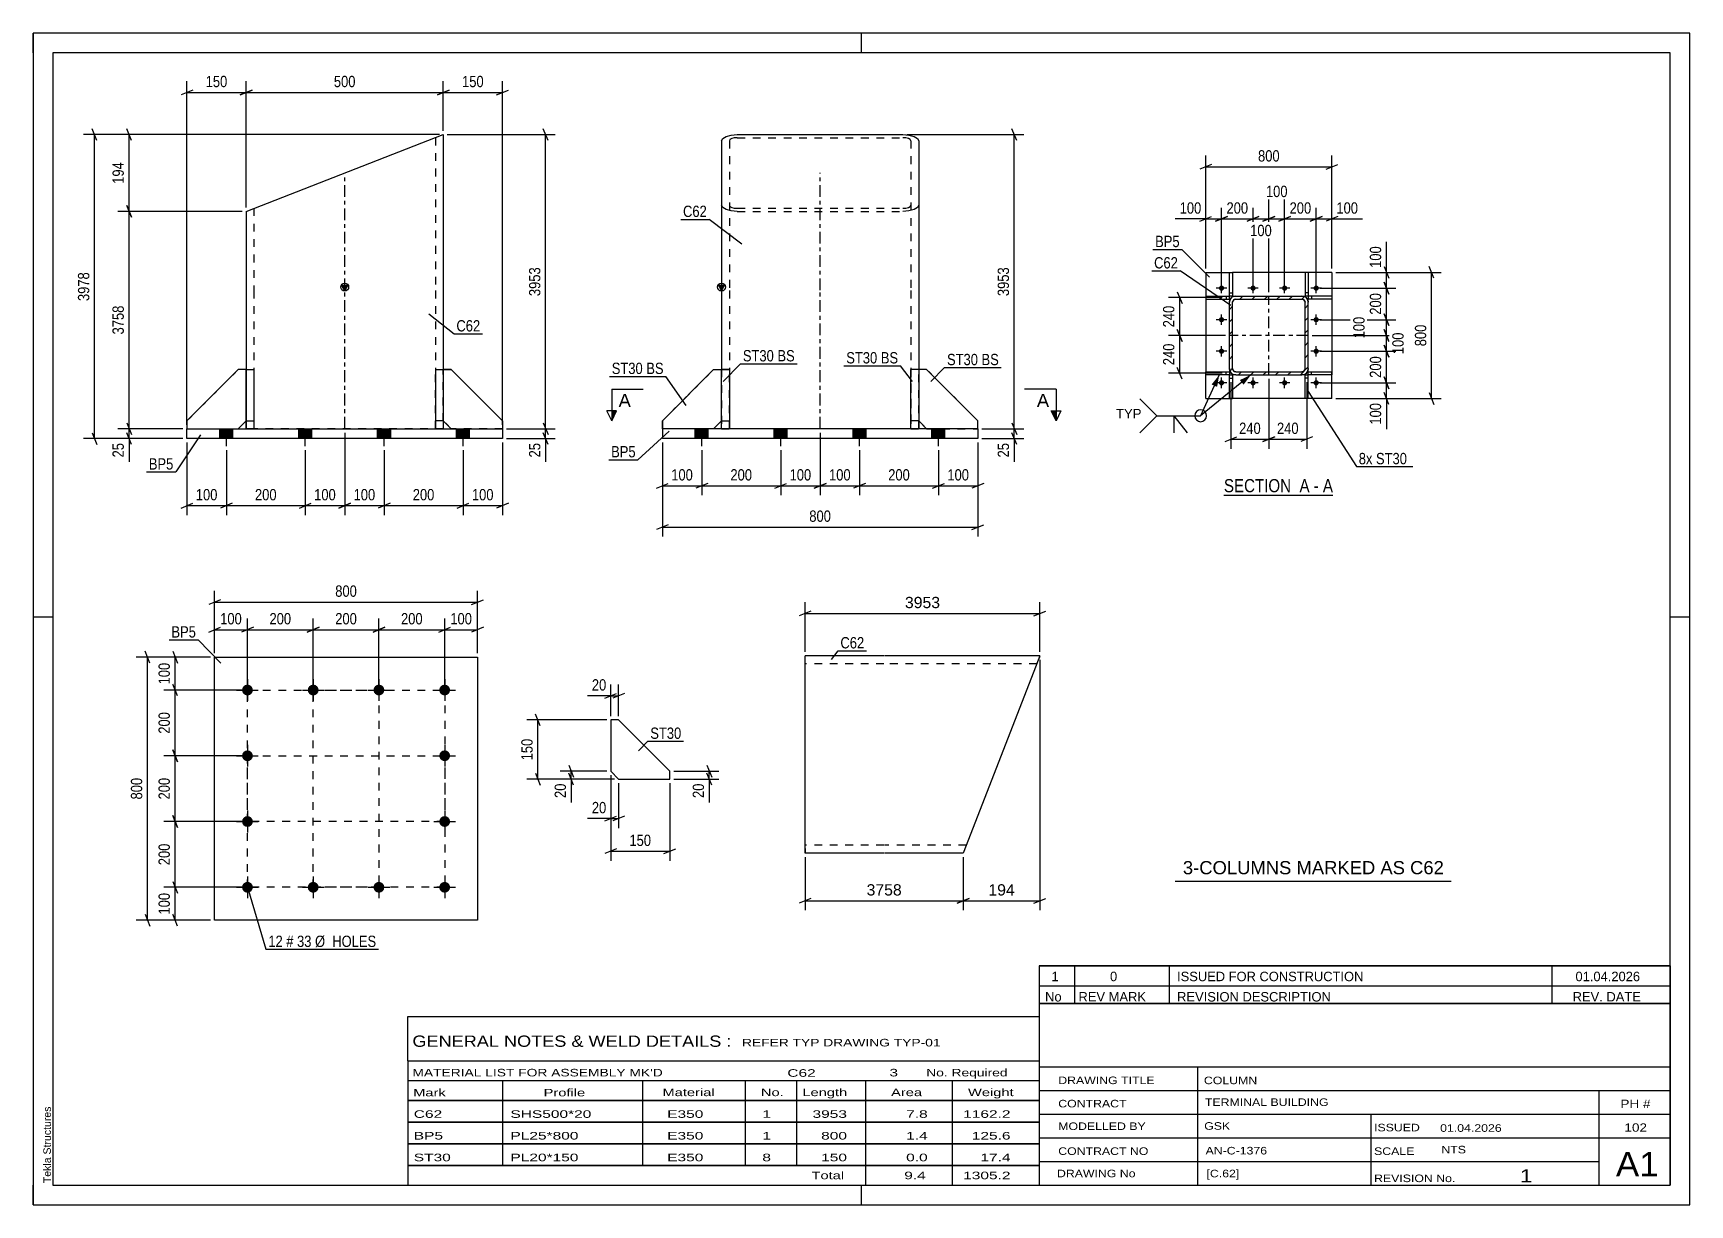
# Model space of a CAD drawing. Header units: millimetres. Extents: x 0 to 420, y 0 to 297.
import ezdxf

# ---------------------------------------------------------------- set-up
doc = ezdxf.new("R2010")
doc.units = ezdxf.units.MM
doc.linetypes.add('DXK_LINE_DOT2', pattern=[3.9198, 1.9599, -1.9599])
doc.linetypes.add('DXK_LINE_DOT3', pattern=[5.9187, 2.979, -0.9799, 0.9799, -0.9799])
doc.styles.add('Arial', font='arial.ttf', dxfattribs={"height": 0.2})
doc.styles.add('Arial Narrow', font='ARIALN.TTF', dxfattribs={"height": 0.2})

# ---------------------------------------------------------------- blocks, each defined once
blk = doc.blocks.new('Unknown-762326517-1131')
at = {"color": 5, "linetype": 'Continuous'}
for p, q in [((420, 297), (0, 297)), ((0, 297), (0, 0)), ((0, 292), (0, 297)), ((210, 292), (210, 297)), ((420, 0), (420, 297)), ((415, 292), (5, 292)), ((5, 292), (5, 5)), ((415, 5), (415, 292)), ((5, 149), (0, 149)), ((420, 149), (415, 149)), ((0, 0), (0, 5)), ((5, 5), (415, 5)), ((210, 0), (210, 5)), ((0, 0), (420, 0))]:
    blk.add_line(p, q, dxfattribs=at)
at = {"color": 174, "linetype": 'Continuous', "style": 'Arial'}
blk.add_text('Tekla Structures', height=1.9102, rotation=90, dxfattribs=at).set_placement((4.5, 5.5))
blk = doc.blocks.new('Unknown-762326517-13 - 1730')
at = {"color": 6, "linetype": 'Continuous'}
blk.add_line((301.88, 179.88), (329.53, 179.88), dxfattribs=at)
at = {"color": 0, "linetype": 'Continuous'}
blk.add_wipeout([(319.99, 180.63), (319.99, 184.13), (301.88, 184.13), (301.88, 180.63)], dxfattribs=at)
at = {"color": 7, "linetype": 'Continuous', "style": 'Arial Narrow'}
blk.add_text('SECTION ', height=3.34, dxfattribs=at).set_placement((301.88, 180.63))
at = {"color": 0, "linetype": 'Continuous'}
blk.add_wipeout([(323.6, 180.63), (323.6, 184.13), (321.04, 184.13), (321.04, 180.63)], dxfattribs=at)
blk.add_wipeout([(325.92, 180.63), (325.92, 184.13), (324.65, 184.13), (324.65, 180.63)], dxfattribs=at)
at = {"color": 7, "linetype": 'Continuous', "style": 'Arial Narrow'}
blk.add_text('A', height=3.34, dxfattribs=at).set_placement((321.04, 180.63))
at = {"color": 0, "linetype": 'Continuous'}
blk.add_wipeout([(329.53, 180.63), (329.53, 184.13), (326.97, 184.13), (326.97, 180.63)], dxfattribs=at)
at = {"color": 7, "linetype": 'Continuous', "style": 'Arial Narrow'}
for s, p in [('-', (324.65, 180.63)), ('A', (326.97, 180.63))]:
    blk.add_text(s, height=3.34, dxfattribs=at).set_placement(p)
blk = doc.blocks.new('Part-762326517-1488 - 1457')
at = {"linetype": 'Continuous'}
blk.add_hatch(color=2, dxfattribs=at).paths.add_polyline_path([(174.51, 231.74), (173.71, 233.14), (175.31, 233.14)])
at = {"color": 2, "linetype": 'Continuous'}
for p, q in [((174.51, 269.71), (174.82, 270.31)), ((174.51, 269.71), (174.51, 231.83)), ((174.82, 270.31), (175.68, 270.81)), ((175.68, 270.81), (176.98, 271.15)), ((176.98, 271.15), (178.51, 271.27)), ((178.51, 271.27), (220.51, 271.27)), ((220.51, 271.27), (222.04, 271.15)), ((222.04, 271.15), (223.34, 270.81)), ((223.34, 270.81), (224.21, 270.31)), ((224.21, 270.31), (224.51, 269.71)), ((224.51, 269.71), (224.51, 231.83)), ((174.51, 231.74), (173.71, 233.14)), ((173.71, 233.14), (175.31, 233.14)), ((175.31, 233.14), (174.51, 231.74)), ((174.51, 231.73), (174.51, 211.73)), ((224.51, 231.73), (224.51, 211.73))]:
    blk.add_line(p, q, dxfattribs=at)
at = {"color": 7, "linetype": 'DXK_LINE_DOT2'}
for p, q in [((176.66, 270.01), (176.51, 269.71)), ((176.51, 269.71), (176.51, 231.83)), ((177.1, 270.26), (176.66, 270.01)), ((177.75, 270.43), (177.1, 270.26)), ((178.51, 270.49), (177.75, 270.43)), ((178.51, 270.49), (220.51, 270.49)), ((221.28, 270.43), (220.51, 270.49)), ((221.93, 270.26), (221.28, 270.43)), ((222.36, 270.01), (221.93, 270.26)), ((222.51, 269.71), (222.36, 270.01)), ((222.51, 269.71), (222.51, 231.83)), ((174.82, 252.79), (174.51, 253.39)), ((175.68, 252.29), (174.82, 252.79)), ((176.98, 251.95), (175.68, 252.29)), ((176.51, 253.39), (176.66, 253.09)), ((176.66, 253.09), (177.1, 252.84)), ((177.1, 252.84), (177.75, 252.67)), ((177.75, 252.67), (178.51, 252.61)), ((178.51, 252.61), (220.51, 252.61)), ((220.51, 252.61), (221.28, 252.67)), ((221.28, 252.67), (221.93, 252.84)), ((221.93, 252.84), (222.36, 253.09)), ((223.34, 252.29), (222.04, 251.95)), ((222.36, 253.09), (222.51, 253.39)), ((224.21, 252.79), (223.34, 252.29)), ((224.51, 253.39), (224.21, 252.79)), ((178.51, 251.83), (176.98, 251.95)), ((178.51, 251.83), (220.51, 251.83)), ((222.04, 251.95), (220.51, 251.83)), ((176.51, 231.73), (176.51, 196.73)), ((222.51, 231.73), (222.51, 196.73)), ((174.51, 211.73), (174.51, 196.73)), ((224.51, 211.73), (224.51, 196.73)), ((224.51, 196.73), (174.51, 196.73))]:
    blk.add_line(p, q, dxfattribs=at)
at = {"color": 7, "linetype": 'DXK_LINE_DOT3'}
for p, q in [((199.51, 231.83), (199.51, 261.55)), ((199.51, 196.73), (199.51, 231.73))]:
    blk.add_line(p, q, dxfattribs=at)
at = {"color": 2, "linetype": 'Continuous'}
blk.add_circle((174.51, 232.64), 1, dxfattribs=at)
blk = doc.blocks.new('Bolt-762326517-1489 - 1457')
at = {"linetype": 'Continuous'}
for points in [[(167.86, 194.23), (171.16, 194.23), (171.16, 196.73), (167.86, 196.73)], [(167.86, 194.23), (171.16, 194.23), (171.16, 196.73), (167.86, 196.73)], [(167.86, 194.23), (171.16, 194.23), (171.16, 196.73), (167.86, 196.73)], [(167.86, 194.23), (171.16, 194.23), (171.16, 196.73), (167.86, 196.73)], [(187.86, 194.23), (191.16, 194.23), (191.16, 196.73), (187.86, 196.73)], [(187.86, 194.23), (191.16, 194.23), (191.16, 196.73), (187.86, 196.73)], [(207.86, 194.23), (211.16, 194.23), (211.16, 196.73), (207.86, 196.73)], [(207.86, 194.23), (211.16, 194.23), (211.16, 196.73), (207.86, 196.73)], [(227.86, 194.23), (231.16, 194.23), (231.16, 196.73), (227.86, 196.73)], [(227.86, 194.23), (231.16, 194.23), (231.16, 196.73), (227.86, 196.73)], [(227.86, 194.23), (231.16, 194.23), (231.16, 196.73), (227.86, 196.73)], [(227.86, 194.23), (231.16, 194.23), (231.16, 196.73), (227.86, 196.73)]]:
    blk.add_hatch(color=1, dxfattribs=at).paths.add_polyline_path(points)
at = {"color": 1, "linetype": 'Continuous'}
for p, q in [((167.86, 194.23), (167.86, 196.73)), ((167.86, 194.23), (167.86, 196.73)), ((167.86, 194.23), (167.86, 196.73)), ((167.86, 194.23), (167.86, 196.73)), ((169.51, 192.33), (169.51, 196.73)), ((169.51, 192.33), (169.51, 196.73)), ((169.51, 192.33), (169.51, 196.73)), ((169.51, 192.33), (169.51, 196.73)), ((171.16, 194.23), (171.16, 196.73)), ((171.16, 194.23), (171.16, 196.73)), ((171.16, 194.23), (171.16, 196.73)), ((171.16, 194.23), (171.16, 196.73)), ((187.86, 194.23), (187.86, 196.73)), ((187.86, 194.23), (187.86, 196.73)), ((189.51, 192.33), (189.51, 196.73)), ((189.51, 192.33), (189.51, 196.73)), ((191.16, 194.23), (191.16, 196.73)), ((191.16, 194.23), (191.16, 196.73)), ((207.86, 194.23), (207.86, 196.73)), ((207.86, 194.23), (207.86, 196.73)), ((209.51, 192.33), (209.51, 196.73)), ((209.51, 192.33), (209.51, 196.73)), ((211.16, 194.23), (211.16, 196.73)), ((211.16, 194.23), (211.16, 196.73)), ((227.86, 194.23), (227.86, 196.73)), ((227.86, 194.23), (227.86, 196.73)), ((227.86, 194.23), (227.86, 196.73)), ((227.86, 194.23), (227.86, 196.73)), ((229.51, 192.33), (229.51, 196.73)), ((229.51, 192.33), (229.51, 196.73)), ((229.51, 192.33), (229.51, 196.73)), ((229.51, 192.33), (229.51, 196.73)), ((231.16, 194.23), (231.16, 196.73)), ((231.16, 194.23), (231.16, 196.73)), ((231.16, 194.23), (231.16, 196.73)), ((231.16, 194.23), (231.16, 196.73))]:
    blk.add_line(p, q, dxfattribs=at)
blk = doc.blocks.new('Part-762326517-1473 - 1457')
at = {"color": 2, "linetype": 'Continuous'}
for p, q in [((174.51, 196.73), (174.51, 211.73)), ((174.51, 211.73), (176.51, 211.73)), ((176.51, 211.73), (176.51, 196.73)), ((174.51, 198.73), (176.51, 198.73)), ((176.51, 196.73), (174.51, 196.73))]:
    blk.add_line(p, q, dxfattribs=at)
blk = doc.blocks.new('Part-762326517-1478 - 1457')
at = {"color": 7, "linetype": 'DXK_LINE_DOT2'}
for p, q in [((226.51, 211.73), (224.51, 211.73)), ((224.51, 211.73), (224.51, 198.73)), ((239.51, 198.73), (226.51, 211.73)), ((224.51, 198.73), (226.51, 196.73)), ((239.51, 196.73), (239.51, 198.73)), ((226.51, 196.73), (239.51, 196.73))]:
    blk.add_line(p, q, dxfattribs=at)
blk = doc.blocks.new('Part-762326517-1499 - 1457')
at = {"color": 7, "linetype": 'DXK_LINE_DOT2'}
for p, q in [((159.51, 198.73), (172.51, 211.73)), ((172.51, 211.73), (174.51, 211.73)), ((174.51, 211.73), (174.51, 198.73)), ((159.51, 196.73), (159.51, 198.73)), ((174.51, 198.73), (172.51, 196.73)), ((172.51, 196.73), (159.51, 196.73))]:
    blk.add_line(p, q, dxfattribs=at)
blk = doc.blocks.new('Part-762326517-1483 - 1457')
at = {"color": 2, "linetype": 'Continuous'}
for p, q in [((222.51, 196.73), (222.51, 211.73)), ((224.51, 211.73), (222.51, 211.73)), ((224.51, 211.73), (224.51, 196.73)), ((224.51, 198.73), (222.51, 198.73)), ((224.51, 196.73), (222.51, 196.73))]:
    blk.add_line(p, q, dxfattribs=at)
blk = doc.blocks.new('Part-762326517-1504 - 1457')
at = {"color": 7, "linetype": 'DXK_LINE_DOT2'}
for p, q in [((222.51, 211.73), (222.51, 196.73)), ((224.51, 211.73), (222.51, 211.73)), ((224.51, 196.73), (224.51, 211.73)), ((224.51, 198.73), (222.51, 198.73)), ((222.51, 196.73), (224.51, 196.73))]:
    blk.add_line(p, q, dxfattribs=at)
blk = doc.blocks.new('Part-762326517-1509 - 1457')
at = {"color": 2, "linetype": 'Continuous'}
for p, q in [((226.51, 211.73), (224.51, 211.73)), ((226.51, 211.73), (239.51, 198.73)), ((224.51, 198.73), (226.51, 196.73)), ((239.51, 196.73), (239.51, 198.73))]:
    blk.add_line(p, q, dxfattribs=at)
at = {"color": 7, "linetype": 'DXK_LINE_DOT2'}
for p, q in [((224.51, 211.73), (224.51, 198.73)), ((226.51, 196.73), (239.51, 196.73))]:
    blk.add_line(p, q, dxfattribs=at)
blk = doc.blocks.new('Part-762326517-1514 - 1457')
at = {"color": 7, "linetype": 'DXK_LINE_DOT2'}
for p, q in [((174.51, 211.73), (174.51, 196.73)), ((176.51, 211.73), (174.51, 211.73)), ((176.51, 196.73), (176.51, 211.73)), ((174.51, 198.73), (176.51, 198.73)), ((174.51, 196.73), (176.51, 196.73))]:
    blk.add_line(p, q, dxfattribs=at)
blk = doc.blocks.new('Part-762326517-1519 - 1457')
at = {"color": 2, "linetype": 'Continuous'}
for p, q in [((159.51, 198.73), (172.51, 211.73)), ((172.51, 211.73), (174.51, 211.73)), ((159.51, 198.73), (159.51, 196.73)), ((174.51, 198.73), (172.51, 196.73))]:
    blk.add_line(p, q, dxfattribs=at)
at = {"color": 7, "linetype": 'DXK_LINE_DOT2'}
for p, q in [((174.51, 211.73), (174.51, 198.73)), ((172.51, 196.73), (159.51, 196.73))]:
    blk.add_line(p, q, dxfattribs=at)
blk = doc.blocks.new('Part-762326517-1524 - 1457')
at = {"color": 2, "linetype": 'Continuous'}
for p, q in [((239.51, 196.73), (159.51, 196.73)), ((159.51, 196.73), (159.51, 194.23)), ((239.51, 194.23), (159.51, 194.23)), ((239.51, 196.73), (239.51, 194.23))]:
    blk.add_line(p, q, dxfattribs=at)
blk = doc.blocks.new('Part-762326517-2251 - 2245')
at = {"color": 2, "linetype": 'Continuous'}
for p, q in [((215.69, 139.16), (195.69, 139.16)), ((195.69, 89.16), (195.69, 139.16)), ((255.22, 139.16), (215.79, 139.16)), ((255.22, 139.16), (253.67, 135.16)), ((253.67, 135.16), (235.79, 89.16)), ((215.69, 89.16), (195.69, 89.16)), ((235.79, 89.16), (215.79, 89.16))]:
    blk.add_line(p, q, dxfattribs=at)
at = {"color": 7, "linetype": 'DXK_LINE_DOT2'}
for p, q in [((255.11, 138.85), (253.67, 135.16)), ((215.69, 137.16), (195.69, 137.16)), ((254.45, 137.16), (215.79, 137.16)), ((215.69, 91.16), (195.69, 91.16)), ((195.69, 90.33), (195.69, 89.16)), ((236.57, 91.16), (215.79, 91.16))]:
    blk.add_line(p, q, dxfattribs=at)
blk = doc.blocks.new('Part-762326517-1240 - 1220')
at = {"linetype": 'Continuous'}
blk.add_hatch(color=2, dxfattribs=at).paths.add_polyline_path([(78.99, 231.74), (78.19, 233.14), (79.79, 233.14)])
at = {"color": 2, "linetype": 'Continuous'}
for p, q in [((53.99, 251.83), (103.99, 271.27)), ((103.99, 271.27), (103.99, 231.83)), ((53.99, 251.83), (53.99, 231.83)), ((53.99, 231.73), (53.99, 211.73)), ((78.99, 231.74), (78.19, 233.14)), ((78.19, 233.14), (79.79, 233.14)), ((79.79, 233.14), (78.99, 231.74)), ((103.99, 231.73), (103.99, 211.73))]:
    blk.add_line(p, q, dxfattribs=at)
at = {"color": 7, "linetype": 'DXK_LINE_DOT2'}
for p, q in [((101.99, 270.49), (101.99, 231.83)), ((55.99, 252.61), (55.99, 231.83)), ((55.99, 231.73), (55.99, 196.73)), ((101.99, 231.73), (101.99, 196.73)), ((53.99, 211.73), (53.99, 196.73)), ((103.99, 211.73), (103.99, 196.73)), ((103.99, 196.73), (53.99, 196.73))]:
    blk.add_line(p, q, dxfattribs=at)
at = {"color": 7, "linetype": 'DXK_LINE_DOT3'}
for p, q in [((78.99, 231.83), (78.99, 261.55)), ((78.99, 196.73), (78.99, 231.73))]:
    blk.add_line(p, q, dxfattribs=at)
at = {"color": 2, "linetype": 'Continuous'}
blk.add_circle((78.99, 232.64), 1, dxfattribs=at)
blk = doc.blocks.new('Bolt-762326517-1224 - 1220')
at = {"linetype": 'Continuous'}
for points in [[(50.64, 196.73), (47.34, 196.73), (47.34, 194.23), (50.64, 194.23)], [(50.64, 196.73), (47.34, 196.73), (47.34, 194.23), (50.64, 194.23)], [(50.64, 196.73), (47.34, 196.73), (47.34, 194.23), (50.64, 194.23)], [(50.64, 196.73), (47.34, 196.73), (47.34, 194.23), (50.64, 194.23)], [(70.64, 196.73), (67.34, 196.73), (67.34, 194.23), (70.64, 194.23)], [(70.64, 196.73), (67.34, 196.73), (67.34, 194.23), (70.64, 194.23)], [(90.64, 196.73), (87.34, 196.73), (87.34, 194.23), (90.64, 194.23)], [(90.64, 196.73), (87.34, 196.73), (87.34, 194.23), (90.64, 194.23)], [(110.64, 196.73), (107.34, 196.73), (107.34, 194.23), (110.64, 194.23)], [(110.64, 196.73), (107.34, 196.73), (107.34, 194.23), (110.64, 194.23)], [(110.64, 196.73), (107.34, 196.73), (107.34, 194.23), (110.64, 194.23)], [(110.64, 196.73), (107.34, 196.73), (107.34, 194.23), (110.64, 194.23)]]:
    blk.add_hatch(color=1, dxfattribs=at).paths.add_polyline_path(points)
at = {"color": 1, "linetype": 'Continuous'}
for p, q in [((47.34, 194.23), (47.34, 196.73)), ((47.34, 194.23), (47.34, 196.73)), ((47.34, 194.23), (47.34, 196.73)), ((47.34, 194.23), (47.34, 196.73)), ((48.99, 192.33), (48.99, 196.73)), ((48.99, 192.33), (48.99, 196.73)), ((48.99, 192.33), (48.99, 196.73)), ((48.99, 192.33), (48.99, 196.73)), ((50.64, 194.23), (50.64, 196.73)), ((50.64, 194.23), (50.64, 196.73)), ((50.64, 194.23), (50.64, 196.73)), ((50.64, 194.23), (50.64, 196.73)), ((67.34, 194.23), (67.34, 196.73)), ((67.34, 194.23), (67.34, 196.73)), ((68.99, 192.33), (68.99, 196.73)), ((68.99, 192.33), (68.99, 196.73)), ((70.64, 194.23), (70.64, 196.73)), ((70.64, 194.23), (70.64, 196.73)), ((87.34, 194.23), (87.34, 196.73)), ((87.34, 194.23), (87.34, 196.73)), ((88.99, 192.33), (88.99, 196.73)), ((88.99, 192.33), (88.99, 196.73)), ((90.64, 194.23), (90.64, 196.73)), ((90.64, 194.23), (90.64, 196.73)), ((107.34, 194.23), (107.34, 196.73)), ((107.34, 194.23), (107.34, 196.73)), ((107.34, 194.23), (107.34, 196.73)), ((107.34, 194.23), (107.34, 196.73)), ((108.99, 192.33), (108.99, 196.73)), ((108.99, 192.33), (108.99, 196.73)), ((108.99, 192.33), (108.99, 196.73)), ((108.99, 192.33), (108.99, 196.73)), ((110.64, 194.23), (110.64, 196.73)), ((110.64, 194.23), (110.64, 196.73)), ((110.64, 194.23), (110.64, 196.73)), ((110.64, 194.23), (110.64, 196.73))]:
    blk.add_line(p, q, dxfattribs=at)
blk = doc.blocks.new('Part-762326517-1243 - 1220')
at = {"color": 2, "linetype": 'Continuous'}
for p, q in [((105.99, 211.73), (103.99, 211.73)), ((118.99, 198.73), (105.99, 211.73)), ((105.99, 196.73), (103.99, 198.73)), ((118.99, 198.73), (118.99, 196.73))]:
    blk.add_line(p, q, dxfattribs=at)
at = {"color": 7, "linetype": 'DXK_LINE_DOT2'}
for p, q in [((103.99, 198.73), (103.99, 211.73)), ((118.99, 196.73), (105.99, 196.73))]:
    blk.add_line(p, q, dxfattribs=at)
blk = doc.blocks.new('Part-762326517-1241 - 1220')
at = {"color": 7, "linetype": 'DXK_LINE_DOT2'}
for p, q in [((103.99, 198.73), (103.99, 211.73)), ((103.99, 211.73), (105.99, 211.73)), ((105.99, 211.73), (118.99, 198.73)), ((105.99, 196.73), (103.99, 198.73)), ((118.99, 198.73), (118.99, 196.73)), ((118.99, 196.73), (105.99, 196.73))]:
    blk.add_line(p, q, dxfattribs=at)
blk = doc.blocks.new('Part-762326517-1242 - 1220')
at = {"color": 7, "linetype": 'DXK_LINE_DOT2'}
for p, q in [((53.99, 196.73), (53.99, 211.73)), ((53.99, 211.73), (55.99, 211.73)), ((55.99, 211.73), (55.99, 196.73)), ((53.99, 198.73), (55.99, 198.73)), ((55.99, 196.73), (53.99, 196.73))]:
    blk.add_line(p, q, dxfattribs=at)
blk = doc.blocks.new('Part-762326517-1244 - 1220')
at = {"color": 2, "linetype": 'Continuous'}
for p, q in [((53.99, 211.73), (53.99, 196.73)), ((53.99, 211.73), (55.99, 211.73)), ((55.99, 211.73), (55.99, 196.73)), ((53.99, 198.73), (55.99, 198.73)), ((53.99, 196.73), (55.99, 196.73))]:
    blk.add_line(p, q, dxfattribs=at)
blk = doc.blocks.new('Part-762326517-1245 - 1220')
at = {"color": 7, "linetype": 'DXK_LINE_DOT2'}
for p, q in [((51.99, 211.73), (38.99, 198.73)), ((53.99, 211.73), (51.99, 211.73)), ((53.99, 198.73), (53.99, 211.73)), ((38.99, 198.73), (38.99, 196.73)), ((51.99, 196.73), (53.99, 198.73)), ((38.99, 196.73), (51.99, 196.73))]:
    blk.add_line(p, q, dxfattribs=at)
blk = doc.blocks.new('Part-762326517-1246 - 1220')
at = {"color": 7, "linetype": 'DXK_LINE_DOT2'}
for p, q in [((101.99, 196.73), (101.99, 211.73)), ((101.99, 211.73), (103.99, 211.73)), ((103.99, 211.73), (103.99, 196.73)), ((103.99, 198.73), (101.99, 198.73)), ((103.99, 196.73), (101.99, 196.73))]:
    blk.add_line(p, q, dxfattribs=at)
blk = doc.blocks.new('Part-762326517-1247 - 1220')
at = {"color": 2, "linetype": 'Continuous'}
for p, q in [((51.99, 211.73), (38.99, 198.73)), ((53.99, 211.73), (51.99, 211.73)), ((38.99, 198.73), (38.99, 196.73)), ((51.99, 196.73), (53.99, 198.73))]:
    blk.add_line(p, q, dxfattribs=at)
at = {"color": 7, "linetype": 'DXK_LINE_DOT2'}
for p, q in [((53.99, 211.73), (53.99, 198.73)), ((38.99, 196.73), (51.99, 196.73))]:
    blk.add_line(p, q, dxfattribs=at)
blk = doc.blocks.new('Part-762326517-1248 - 1220')
at = {"color": 2, "linetype": 'Continuous'}
for p, q in [((101.99, 211.73), (101.99, 196.73)), ((101.99, 211.73), (103.99, 211.73)), ((103.99, 211.73), (103.99, 196.73)), ((103.99, 198.73), (101.99, 198.73)), ((101.99, 196.73), (103.99, 196.73))]:
    blk.add_line(p, q, dxfattribs=at)
blk = doc.blocks.new('Part-762326517-1263 - 1220')
at = {"color": 2, "linetype": 'Continuous'}
for p, q in [((38.99, 194.23), (38.99, 196.73)), ((38.99, 196.73), (118.99, 196.73)), ((118.99, 194.23), (38.99, 194.23)), ((118.99, 196.73), (118.99, 194.23))]:
    blk.add_line(p, q, dxfattribs=at)
blk = doc.blocks.new('Part-762326517-1743 - 1730')
at = {"color": 2, "linetype": 'Continuous'}
for p, q in [((322.47, 204.37), (322.47, 210.37)), ((322.47, 210.37), (323.27, 210.37)), ((323.27, 204.37), (323.27, 210.37)), ((323.27, 209.57), (322.47, 209.57)), ((323.27, 204.37), (322.47, 204.37))]:
    blk.add_line(p, q, dxfattribs=at)
blk = doc.blocks.new('Part-762326517-1748 - 1730')
at = {"color": 2, "linetype": 'Continuous'}
for p, q in [((329.27, 230.37), (323.27, 230.37)), ((323.27, 230.37), (323.27, 229.57)), ((329.27, 229.57), (323.27, 229.57)), ((324.07, 230.37), (324.07, 229.57)), ((329.27, 230.37), (329.27, 229.57))]:
    blk.add_line(p, q, dxfattribs=at)
blk = doc.blocks.new('Bolt-762326517-1733 - 1730')
at = {"linetype": 'Continuous'}
for points in [[(301.27, 231.71, -1), (301.27, 233.03, -1)], [(309.27, 231.71, -1), (309.27, 233.03, -1)], [(317.27, 231.71, -1), (317.27, 233.03, -1)], [(325.27, 231.71, -1), (325.27, 233.03, -1)], [(301.27, 223.71, -1), (301.27, 225.03, -1)], [(325.27, 223.71, -1), (325.27, 225.03, -1)], [(301.27, 215.71, -1), (301.27, 217.03, -1)], [(325.27, 215.71, -1), (325.27, 217.03, -1)], [(301.27, 207.71, -1), (301.27, 209.03, -1)], [(309.27, 207.71, -1), (309.27, 209.03, -1)], [(317.27, 207.71, -1), (317.27, 209.03, -1)], [(325.27, 207.71, -1), (325.27, 209.03, -1)]]:
    blk.add_hatch(color=1, dxfattribs=at).paths.add_polyline_path(points)
at = {"color": 1, "linetype": 'Continuous'}
for p, q in [((302.59, 232.37), (299.95, 232.37)), ((301.27, 231.05), (301.27, 233.69)), ((310.59, 232.37), (307.95, 232.37)), ((309.27, 231.05), (309.27, 233.69)), ((318.59, 232.37), (315.95, 232.37)), ((317.27, 231.05), (317.27, 233.69)), ((326.59, 232.37), (323.95, 232.37)), ((325.27, 231.05), (325.27, 233.69)), ((302.59, 224.37), (299.95, 224.37)), ((301.27, 223.05), (301.27, 225.69)), ((326.59, 224.37), (323.95, 224.37)), ((325.27, 223.05), (325.27, 225.69)), ((302.59, 216.37), (299.95, 216.37)), ((301.27, 215.05), (301.27, 217.69)), ((326.59, 216.37), (323.95, 216.37)), ((325.27, 215.05), (325.27, 217.69)), ((302.59, 208.37), (299.95, 208.37)), ((301.27, 207.05), (301.27, 209.69)), ((310.59, 208.37), (307.95, 208.37)), ((309.27, 207.05), (309.27, 209.69)), ((318.59, 208.37), (315.95, 208.37)), ((317.27, 207.05), (317.27, 209.69)), ((326.59, 208.37), (323.95, 208.37)), ((325.27, 207.05), (325.27, 209.69))]:
    blk.add_line(p, q, dxfattribs=at)
blk = doc.blocks.new('Part-762326517-1758 - 1730')
at = {"color": 2, "linetype": 'Continuous'}
for p, q in [((297.27, 230.37), (303.27, 230.37)), ((297.27, 230.37), (297.27, 229.57)), ((297.27, 229.57), (303.27, 229.57)), ((302.47, 230.37), (302.47, 229.57)), ((303.27, 229.57), (303.27, 230.37))]:
    blk.add_line(p, q, dxfattribs=at)
blk = doc.blocks.new('Part-762326517-1738 - 1730')
at = {"linetype": 'Continuous'}
h = blk.add_hatch(dxfattribs=at)
h.set_pattern_fill('', scale=0.7, style=0, pattern_type=0)
h.set_pattern_definition([(45, (303.3906, 211.3585), (-1.57154, 1.57154), [])])
h.paths.add_polyline_path([(303.27, 211.97), (303.39, 211.36), (303.74, 210.84), (304.26, 210.49), (304.87, 210.37), (321.67, 210.37), (322.28, 210.49), (322.8, 210.84), (323.15, 211.36), (323.27, 211.97), (323.27, 228.77), (323.15, 229.38), (322.8, 229.9), (322.28, 230.25), (321.67, 230.37), (304.87, 230.37), (304.26, 230.25), (303.74, 229.9), (303.39, 229.38), (303.27, 228.77)])
h.paths.add_polyline_path([(304.13, 229.08), (304.3, 229.34), (304.56, 229.51), (304.87, 229.57), (321.67, 229.57), (321.97, 229.51), (322.23, 229.34), (322.41, 229.08), (322.47, 228.77), (322.47, 211.97), (322.41, 211.66), (322.23, 211.41), (321.97, 211.23), (321.67, 211.17), (304.87, 211.17), (304.56, 211.23), (304.3, 211.41), (304.13, 211.66), (304.07, 211.97), (304.07, 228.77)])
at = {"color": 7, "linetype": 'DXK_LINE_DOT2'}
for p, q in [((303.27, 228.77), (303.39, 229.38)), ((303.27, 211.97), (303.27, 228.77)), ((304.13, 229.08), (304.07, 228.77)), ((304.07, 211.97), (304.07, 228.77)), ((304.26, 230.25), (304.87, 230.37)), ((304.87, 229.57), (304.56, 229.51)), ((304.87, 230.37), (321.67, 230.37)), ((304.87, 229.57), (321.67, 229.57)), ((321.67, 230.37), (322.28, 230.25)), ((321.97, 229.51), (321.67, 229.57)), ((322.47, 228.77), (322.41, 229.08)), ((322.47, 211.97), (322.47, 228.77)), ((323.15, 229.38), (323.27, 228.77)), ((323.27, 211.97), (323.27, 228.77)), ((303.39, 211.36), (303.27, 211.97)), ((304.07, 211.97), (304.13, 211.66)), ((304.87, 210.37), (304.26, 210.49)), ((304.56, 211.23), (304.87, 211.17)), ((304.87, 211.17), (321.67, 211.17)), ((304.87, 210.37), (321.67, 210.37)), ((321.67, 211.17), (321.97, 211.23)), ((322.28, 210.49), (321.67, 210.37)), ((322.41, 211.66), (322.47, 211.97)), ((323.27, 211.97), (323.15, 211.36))]:
    blk.add_line(p, q, dxfattribs=at)
at = {"color": 2, "linetype": 'Continuous'}
for p, q in [((303.39, 229.38), (303.27, 228.77)), ((303.27, 211.97), (303.27, 228.77)), ((304.07, 228.77), (304.13, 229.08)), ((304.07, 211.97), (304.07, 228.77)), ((304.87, 230.37), (304.26, 230.25)), ((304.56, 229.51), (304.87, 229.57)), ((304.87, 230.37), (321.67, 230.37)), ((304.87, 229.57), (321.67, 229.57)), ((322.28, 230.25), (321.67, 230.37)), ((321.67, 229.57), (321.97, 229.51)), ((322.41, 229.08), (322.47, 228.77)), ((322.47, 211.97), (322.47, 228.77)), ((323.27, 228.77), (323.15, 229.38)), ((323.27, 211.97), (323.27, 228.77)), ((303.27, 211.97), (303.39, 211.36)), ((304.13, 211.66), (304.07, 211.97)), ((304.26, 210.49), (304.87, 210.37)), ((304.87, 211.17), (304.56, 211.23)), ((304.87, 211.17), (321.67, 211.17)), ((304.87, 210.37), (321.67, 210.37)), ((321.97, 211.23), (321.67, 211.17)), ((321.67, 210.37), (322.28, 210.49)), ((322.47, 211.97), (322.41, 211.66)), ((323.15, 211.36), (323.27, 211.97))]:
    blk.add_line(p, q, dxfattribs=at)
at = {"color": 7, "linetype": 'DXK_LINE_DOT3'}
for p, q in [((313.27, 210.37), (313.27, 230.37)), ((323.27, 220.37), (303.27, 220.37))]:
    blk.add_line(p, q, dxfattribs=at)
at = {"color": 7, "linetype": 'DXK_LINE_DOT2'}
for centre, radius, start, end in [((304.87, 228.77), 1.6, 112.5, 157.5), ((304.87, 228.77), 0.8, 112.5, 157.5), ((321.67, 228.77), 0.8, 22.5, 67.5), ((321.67, 228.77), 1.6, 22.5, 67.5), ((304.87, 211.97), 1.6, 202.5, 247.5), ((304.87, 211.97), 0.8, 202.5, 247.5), ((321.67, 211.97), 0.8, 292.5, 337.5), ((321.67, 211.97), 1.6, 292.5, 337.5)]:
    blk.add_arc(centre, radius, start, end, dxfattribs=at)
at = {"color": 2, "linetype": 'Continuous'}
for centre, radius, start, end in [((304.87, 228.77), 1.6, 112.5, 157.5), ((304.87, 228.77), 0.8, 112.5, 157.5), ((321.67, 228.77), 0.8, 22.5, 67.5), ((321.67, 228.77), 1.6, 22.5, 67.5), ((304.87, 211.97), 1.6, 202.5, 247.5), ((304.87, 211.97), 0.8, 202.5, 247.5), ((321.67, 211.97), 0.8, 292.5, 337.5), ((321.67, 211.97), 1.6, 292.5, 337.5)]:
    blk.add_arc(centre, radius, start, end, dxfattribs=at)
blk = doc.blocks.new('Part-762326517-1753 - 1730')
at = {"color": 2, "linetype": 'Continuous'}
for p, q in [((303.27, 210.37), (304.07, 210.37)), ((303.27, 204.37), (303.27, 210.37)), ((304.07, 210.37), (304.07, 204.37)), ((303.27, 209.57), (304.07, 209.57)), ((304.07, 204.37), (303.27, 204.37))]:
    blk.add_line(p, q, dxfattribs=at)
blk = doc.blocks.new('Part-762326517-1763 - 1730')
at = {"color": 2, "linetype": 'Continuous'}
for p, q in [((322.47, 236.37), (322.47, 230.37)), ((323.27, 236.37), (322.47, 236.37)), ((323.27, 236.37), (323.27, 230.37)), ((323.27, 231.17), (322.47, 231.17)), ((323.27, 230.37), (322.47, 230.37))]:
    blk.add_line(p, q, dxfattribs=at)
blk = doc.blocks.new('Part-762326517-1768 - 1730')
at = {"color": 2, "linetype": 'Continuous'}
for p, q in [((297.27, 236.37), (303.27, 236.37)), ((297.27, 236.37), (297.27, 230.37)), ((322.47, 236.37), (304.07, 236.37)), ((329.27, 236.37), (323.27, 236.37)), ((329.27, 236.37), (329.27, 230.37)), ((297.27, 229.57), (297.27, 211.17)), ((329.27, 229.57), (329.27, 211.17)), ((297.27, 204.37), (297.27, 210.37)), ((329.27, 204.37), (329.27, 210.37)), ((297.27, 204.37), (303.27, 204.37)), ((322.47, 204.37), (304.07, 204.37)), ((329.27, 204.37), (323.27, 204.37))]:
    blk.add_line(p, q, dxfattribs=at)
at = {"color": 7, "linetype": 'DXK_LINE_DOT2'}
for p, q in [((303.27, 236.37), (304.07, 236.37)), ((323.27, 236.37), (322.47, 236.37)), ((297.27, 230.37), (297.27, 229.57)), ((329.27, 230.37), (329.27, 229.57)), ((297.27, 210.37), (297.27, 211.17)), ((329.27, 210.37), (329.27, 211.17)), ((303.27, 204.37), (304.07, 204.37)), ((323.27, 204.37), (322.47, 204.37))]:
    blk.add_line(p, q, dxfattribs=at)
blk = doc.blocks.new('Part-762326517-1773 - 1730')
at = {"color": 2, "linetype": 'Continuous'}
for p, q in [((297.27, 211.17), (303.27, 211.17)), ((297.27, 210.37), (297.27, 211.17)), ((303.27, 210.37), (297.27, 210.37)), ((302.47, 210.37), (302.47, 211.17)), ((303.27, 211.17), (303.27, 210.37))]:
    blk.add_line(p, q, dxfattribs=at)
blk = doc.blocks.new('Part-762326517-1778 - 1730')
at = {"color": 2, "linetype": 'Continuous'}
for p, q in [((303.27, 236.37), (304.07, 236.37)), ((303.27, 230.37), (303.27, 236.37)), ((304.07, 236.37), (304.07, 230.37)), ((303.27, 231.17), (304.07, 231.17)), ((304.07, 230.37), (303.27, 230.37))]:
    blk.add_line(p, q, dxfattribs=at)
blk = doc.blocks.new('Part-762326517-1783 - 1730')
at = {"color": 2, "linetype": 'Continuous'}
for p, q in [((323.27, 210.37), (323.27, 211.17)), ((323.27, 211.17), (329.27, 211.17)), ((329.27, 210.37), (323.27, 210.37)), ((324.07, 210.37), (324.07, 211.17)), ((329.27, 211.17), (329.27, 210.37))]:
    blk.add_line(p, q, dxfattribs=at)
blk = doc.blocks.new('Bolt-762326517-2131 - 2097')
at = {"linetype": 'Continuous'}
for points in [[(54.33, 131.87, -1), (54.33, 129.12, -1)], [(71, 131.87, -1), (71, 129.12, -1)], [(87.66, 131.87, -1), (87.66, 129.12, -1)], [(104.33, 131.87, -1), (104.33, 129.12, -1)], [(54.33, 115.21, -1), (54.33, 112.46, -1)], [(104.33, 115.21, -1), (104.33, 112.46, -1)], [(54.33, 98.54, -1), (54.33, 95.79, -1)], [(104.33, 98.54, -1), (104.33, 95.79, -1)], [(54.33, 81.87, -1), (54.33, 79.12, -1)], [(71, 81.87, -1), (71, 79.12, -1)], [(87.66, 81.87, -1), (87.66, 79.12, -1)], [(104.33, 81.87, -1), (104.33, 79.12, -1)]]:
    blk.add_hatch(color=1, dxfattribs=at).paths.add_polyline_path(points)
at = {"color": 1, "linetype": 'Continuous'}
for p, q in [((51.58, 130.5), (57.08, 130.5)), ((54.33, 133.25), (54.33, 127.75)), ((68.25, 130.5), (73.75, 130.5)), ((71, 133.25), (71, 127.75)), ((84.91, 130.5), (90.41, 130.5)), ((87.66, 133.25), (87.66, 127.75)), ((101.58, 130.5), (107.08, 130.5)), ((104.33, 133.25), (104.33, 127.75)), ((51.58, 113.83), (57.08, 113.83)), ((54.33, 116.58), (54.33, 111.08)), ((101.58, 113.83), (107.08, 113.83)), ((104.33, 116.58), (104.33, 111.08)), ((51.58, 97.17), (57.08, 97.17)), ((54.33, 99.92), (54.33, 94.42)), ((101.58, 97.17), (107.08, 97.17)), ((104.33, 99.92), (104.33, 94.42)), ((51.58, 80.5), (57.08, 80.5)), ((54.33, 83.25), (54.33, 77.75)), ((68.25, 80.5), (73.75, 80.5)), ((71, 83.25), (71, 77.75)), ((84.91, 80.5), (90.41, 80.5)), ((87.66, 83.25), (87.66, 77.75)), ((101.58, 80.5), (107.08, 80.5)), ((104.33, 83.25), (104.33, 77.75))]:
    blk.add_line(p, q, dxfattribs=at)
blk = doc.blocks.new('Part-762326517-2136 - 2097')
at = {"color": 2, "linetype": 'Continuous'}
for p, q in [((46, 72.17), (46, 138.83)), ((46, 138.83), (112.66, 138.83)), ((112.66, 138.83), (112.66, 72.17)), ((112.66, 72.17), (46, 72.17))]:
    blk.add_line(p, q, dxfattribs=at)
blk = doc.blocks.new('Part-762326517-2032 - 2026')
at = {"color": 2, "linetype": 'Continuous'}
for p, q in [((148.42, 122.91), (146.42, 122.91)), ((146.42, 122.91), (146.42, 109.91)), ((161.42, 109.91), (148.42, 122.91)), ((146.42, 109.91), (148.42, 107.91)), ((161.42, 107.91), (161.42, 109.91)), ((148.42, 107.91), (161.42, 107.91))]:
    blk.add_line(p, q, dxfattribs=at)
blk = doc.blocks.new('Rectangle-762326517-2233 - 2097')
at = {"color": 1, "linetype": 'DXK_LINE_DOT2'}
blk.add_lwpolyline([(54.33, 130.5), (104.33, 130.5), (104.33, 80.5), (54.33, 80.5), (54.33, 130.5)], close=True, dxfattribs=at)
blk = doc.blocks.new('Rectangle-762326517-2223 - 2097')
at = {"color": 1, "linetype": 'DXK_LINE_DOT2'}
blk.add_lwpolyline([(71, 130.5), (87.66, 130.5), (87.66, 80.5), (71, 80.5), (71, 130.5)], close=True, dxfattribs=at)
blk = doc.blocks.new('Rectangle-762326517-2213 - 2097')
at = {"color": 1, "linetype": 'DXK_LINE_DOT2'}
blk.add_lwpolyline([(54.33, 113.83), (104.33, 113.83), (104.33, 97.17), (54.33, 97.17), (54.33, 113.83)], close=True, dxfattribs=at)
blk = doc.blocks.new('StraightDimension-762326517-1565 - 1457')
at = {"color": 7, "linetype": 'Continuous'}
for p, q in [((209.51, 191.33), (209.51, 179.86)), ((229.51, 191.33), (229.51, 179.86)), ((211.01, 182.86), (208.01, 181.66)), ((209.51, 182.26), (229.51, 182.26)), ((228.01, 181.66), (231.01, 182.86))]:
    blk.add_line(p, q, dxfattribs=at)
at = {"color": 0}
blk.add_wipeout([(222.85, 183.01), (222.85, 187.21), (216.17, 187.21), (216.17, 183.01)], dxfattribs=at)
at = {"color": 3, "style": 'Arial Narrow'}
blk.add_text('200', height=2.863, dxfattribs=at).set_placement((216.77, 183.61))
blk = doc.blocks.new('StraightDimension-762326517-1533 - 1457')
at = {"color": 7, "linetype": 'Continuous'}
for p, q in [((221.51, 271.27), (251.14, 271.27)), ((249.34, 269.77), (248.14, 272.77)), ((248.74, 196.73), (248.74, 271.27)), ((248.14, 198.23), (249.34, 195.23)), ((240.51, 196.73), (251.14, 196.73))]:
    blk.add_line(p, q, dxfattribs=at)
at = {"color": 0}
blk.add_wipeout([(247.99, 238.26), (243.79, 238.26), (243.79, 229.74), (247.99, 229.74)], dxfattribs=at)
at = {"color": 3, "style": 'Arial Narrow'}
blk.add_text('3953', height=2.863, rotation=90.0002, dxfattribs=at).set_placement((247.39, 230.34))
blk = doc.blocks.new('StraightDimension-762326517-1606 - 1457')
at = {"color": 7, "linetype": 'Continuous'}
for p, q in [((169.51, 191.33), (169.51, 179.86)), ((189.51, 191.33), (189.51, 179.86)), ((171.01, 182.86), (168.01, 181.66)), ((169.51, 182.26), (189.51, 182.26)), ((188.01, 181.66), (191.01, 182.86))]:
    blk.add_line(p, q, dxfattribs=at)
at = {"color": 0}
blk.add_wipeout([(182.85, 183.01), (182.85, 187.21), (176.17, 187.21), (176.17, 183.01)], dxfattribs=at)
at = {"color": 3, "style": 'Arial Narrow'}
blk.add_text('200', height=2.863, dxfattribs=at).set_placement((176.77, 183.61))
blk = doc.blocks.new('StraightDimension-762326517-1542 - 1457')
at = {"color": 7, "linetype": 'Continuous'}
for p, q in [((248.14, 198.23), (249.34, 195.23)), ((240.51, 196.73), (251.14, 196.73)), ((240.51, 194.23), (251.14, 194.23)), ((249.34, 192.73), (248.14, 195.73)), ((248.74, 194.23), (248.74, 196.73))]:
    blk.add_line(p, q, dxfattribs=at)
at = {"color": 0}
blk.add_wipeout([(247.99, 193.71), (243.79, 193.71), (243.79, 188.85), (247.99, 188.85)], dxfattribs=at)
at = {"color": 7, "linetype": 'Continuous'}
blk.add_line((248.74, 194.23), (248.74, 188.33), dxfattribs=at)
blk.add_line((248.74, 194.23), (248.74, 188.33), dxfattribs=at)
at = {"color": 3, "style": 'Arial Narrow'}
blk.add_text('25', height=2.863, rotation=90.0002, dxfattribs=at).set_placement((247.39, 189.45))
blk = doc.blocks.new('StraightDimension-762326517-1552 - 1457')
at = {"color": 7, "linetype": 'Continuous'}
for p, q in [((239.51, 193.23), (239.51, 179.86)), ((229.51, 191.33), (229.51, 179.86)), ((228.01, 181.66), (231.01, 182.86)), ((229.51, 182.26), (239.51, 182.26)), ((241.01, 182.86), (238.01, 181.66))]:
    blk.add_line(p, q, dxfattribs=at)
at = {"color": 0}
blk.add_wipeout([(237.85, 183.01), (237.85, 187.21), (231.17, 187.21), (231.17, 183.01)], dxfattribs=at)
at = {"color": 3, "style": 'Arial Narrow'}
blk.add_text('100', height=2.863, dxfattribs=at).set_placement((231.77, 183.61))
blk = doc.blocks.new('StraightDimension-762326517-1572 - 1457')
at = {"color": 7, "linetype": 'Continuous'}
for p, q in [((199.51, 195.73), (199.51, 179.86)), ((209.51, 191.33), (209.51, 179.86)), ((198.01, 181.66), (201.01, 182.86)), ((199.51, 182.26), (209.51, 182.26)), ((211.01, 182.86), (208.01, 181.66))]:
    blk.add_line(p, q, dxfattribs=at)
at = {"color": 0}
blk.add_wipeout([(207.85, 183.01), (207.85, 187.21), (201.17, 187.21), (201.17, 183.01)], dxfattribs=at)
at = {"color": 3, "style": 'Arial Narrow'}
blk.add_text('100', height=2.863, dxfattribs=at).set_placement((201.77, 183.61))
blk = doc.blocks.new('StraightDimension-762326517-1589 - 1457')
at = {"color": 7, "linetype": 'Continuous'}
for p, q in [((199.51, 195.73), (199.51, 179.86)), ((189.51, 191.33), (189.51, 179.86)), ((188.01, 181.66), (191.01, 182.86)), ((189.51, 182.26), (199.51, 182.26)), ((201.01, 182.86), (198.01, 181.66))]:
    blk.add_line(p, q, dxfattribs=at)
at = {"color": 0}
blk.add_wipeout([(197.85, 183.01), (197.85, 187.21), (191.17, 187.21), (191.17, 183.01)], dxfattribs=at)
at = {"color": 3, "style": 'Arial Narrow'}
blk.add_text('100', height=2.863, dxfattribs=at).set_placement((191.77, 183.61))
blk = doc.blocks.new('StraightDimension-762326517-1613 - 1457')
at = {"color": 7, "linetype": 'Continuous'}
for p, q in [((159.51, 193.23), (159.51, 179.86)), ((169.51, 191.33), (169.51, 179.86)), ((158.01, 181.66), (161.01, 182.86)), ((159.51, 182.26), (169.51, 182.26)), ((171.01, 182.86), (168.01, 181.66))]:
    blk.add_line(p, q, dxfattribs=at)
at = {"color": 0}
blk.add_wipeout([(167.85, 183.01), (167.85, 187.21), (161.17, 187.21), (161.17, 183.01)], dxfattribs=at)
at = {"color": 3, "style": 'Arial Narrow'}
blk.add_text('100', height=2.863, dxfattribs=at).set_placement((161.77, 183.61))
blk = doc.blocks.new('StraightDimension-762326517-1627 - 1457')
at = {"color": 7, "linetype": 'Continuous'}
for p, q in [((159.51, 193.23), (159.51, 169.39)), ((239.51, 193.23), (239.51, 169.39)), ((161.01, 172.39), (158.01, 171.19)), ((238.01, 171.19), (241.01, 172.39)), ((159.51, 171.79), (239.51, 171.79))]:
    blk.add_line(p, q, dxfattribs=at)
at = {"color": 0}
blk.add_wipeout([(202.85, 172.54), (202.85, 176.74), (196.17, 176.74), (196.17, 172.54)], dxfattribs=at)
at = {"color": 3, "style": 'Arial Narrow'}
blk.add_text('800', height=2.863, dxfattribs=at).set_placement((196.77, 173.14))
blk = doc.blocks.new('StraightDimension-762326517-2925 - 2245')
at = {"color": 7, "linetype": 'Continuous'}
for p, q in [((195.69, 140.16), (195.69, 152.75)), ((255.22, 140.16), (255.22, 152.75)), ((197.19, 150.5), (194.19, 149.3)), ((195.69, 149.9), (255.22, 149.9)), ((253.72, 149.3), (256.72, 150.5))]:
    blk.add_line(p, q, dxfattribs=at)
at = {"color": 0}
blk.add_wipeout([(230.5, 150.65), (230.5, 154.85), (220.41, 154.85), (220.41, 150.65)], dxfattribs=at)
at = {"color": 3, "style": 'Arial'}
blk.add_text('3953', height=2.865, dxfattribs=at).set_placement((221.01, 151.25))
blk = doc.blocks.new('StraightDimension-762326517-3191 - 2245')
at = {"color": 7, "linetype": 'Continuous'}
for p, q in [((195.69, 88.16), (195.69, 74.66)), ((235.79, 88.16), (235.79, 74.66)), ((197.19, 77.66), (194.19, 76.46)), ((195.69, 77.06), (235.79, 77.06)), ((234.29, 76.46), (237.29, 77.66))]:
    blk.add_line(p, q, dxfattribs=at)
at = {"color": 0}
blk.add_wipeout([(220.79, 77.81), (220.79, 82.01), (210.69, 82.01), (210.69, 77.81)], dxfattribs=at)
at = {"color": 3, "style": 'Arial'}
blk.add_text('3758', height=2.865, dxfattribs=at).set_placement((211.29, 78.41))
blk = doc.blocks.new('StraightDimension-762326517-3190 - 2245')
at = {"color": 7, "linetype": 'Continuous'}
for p, q in [((255.22, 138.16), (255.22, 74.66)), ((235.79, 88.16), (235.79, 74.66)), ((237.29, 77.66), (234.29, 76.46)), ((235.79, 77.06), (255.22, 77.06)), ((253.72, 76.46), (256.72, 77.66))]:
    blk.add_line(p, q, dxfattribs=at)
at = {"color": 0}
blk.add_wipeout([(249.44, 77.81), (249.44, 82.01), (241.57, 82.01), (241.57, 77.81)], dxfattribs=at)
at = {"color": 3, "style": 'Arial'}
blk.add_text('194', height=2.865, dxfattribs=at).set_placement((242.17, 78.41))
blk = doc.blocks.new('StraightDimension-762326517-1303 - 1220')
at = {"color": 7, "linetype": 'Continuous'}
for p, q in [((48.99, 191.33), (48.99, 174.83)), ((68.99, 191.33), (68.99, 174.83)), ((50.49, 177.83), (47.49, 176.63)), ((48.99, 177.23), (68.99, 177.23)), ((67.49, 176.63), (70.49, 177.83))]:
    blk.add_line(p, q, dxfattribs=at)
at = {"color": 0}
blk.add_wipeout([(62.33, 177.98), (62.33, 182.18), (55.64, 182.18), (55.64, 177.98)], dxfattribs=at)
at = {"color": 3, "style": 'Arial Narrow'}
blk.add_text('200', height=2.863, dxfattribs=at).set_placement((56.24, 178.58))
blk = doc.blocks.new('StraightDimension-762326517-3068 - 1220')
at = {"color": 7, "linetype": 'Continuous'}
for p, q in [((102.99, 271.27), (21.48, 271.27)), ((24.93, 269.77), (23.73, 272.77)), ((24.33, 251.83), (24.33, 271.27)), ((23.73, 253.33), (24.93, 250.33)), ((52.99, 251.83), (21.48, 251.83))]:
    blk.add_line(p, q, dxfattribs=at)
at = {"color": 0}
blk.add_wipeout([(23.58, 264.89), (19.38, 264.89), (19.38, 258.21), (23.58, 258.21)], dxfattribs=at)
at = {"color": 3, "style": 'Arial Narrow'}
blk.add_text('194', height=2.863, rotation=90.0002, dxfattribs=at).set_placement((22.98, 258.81))
blk = doc.blocks.new('StraightDimension-762326517-3001 - 1220')
at = {"color": 7, "linetype": 'Continuous'}
for p, q in [((40.49, 282.56), (37.49, 281.36)), ((38.99, 197.73), (38.99, 284.81)), ((38.99, 281.96), (53.99, 281.96)), ((52.49, 281.36), (55.49, 282.56)), ((53.99, 252.83), (53.99, 284.81))]:
    blk.add_line(p, q, dxfattribs=at)
at = {"color": 0}
blk.add_wipeout([(49.83, 282.71), (49.83, 286.91), (43.14, 286.91), (43.14, 282.71)], dxfattribs=at)
at = {"color": 3, "style": 'Arial Narrow'}
blk.add_text('150', height=2.863, dxfattribs=at).set_placement((43.74, 283.31))
blk = doc.blocks.new('StraightDimension-762326517-2402 - 1220')
at = {"color": 7, "linetype": 'Continuous'}
for p, q in [((104.99, 271.27), (132.33, 271.27)), ((130.53, 269.77), (129.33, 272.77)), ((129.93, 196.73), (129.93, 271.27)), ((129.33, 198.23), (130.53, 195.23)), ((119.99, 196.73), (132.33, 196.73))]:
    blk.add_line(p, q, dxfattribs=at)
at = {"color": 0}
blk.add_wipeout([(129.18, 238.26), (124.98, 238.26), (124.98, 229.74), (129.18, 229.74)], dxfattribs=at)
at = {"color": 3, "style": 'Arial Narrow'}
blk.add_text('3953', height=2.863, rotation=90.0002, dxfattribs=at).set_placement((128.58, 230.34))
blk = doc.blocks.new('StraightDimension-762326517-1445 - 1220')
at = {"color": 7, "linetype": 'Continuous'}
for p, q in [((52.99, 271.27), (12.73, 271.27)), ((16.18, 269.77), (14.98, 272.77)), ((15.58, 194.23), (15.58, 271.27)), ((37.99, 194.23), (12.73, 194.23)), ((14.98, 195.73), (16.18, 192.73))]:
    blk.add_line(p, q, dxfattribs=at)
at = {"color": 0}
blk.add_wipeout([(14.83, 237.01), (10.63, 237.01), (10.63, 228.49), (14.83, 228.49)], dxfattribs=at)
at = {"color": 3, "style": 'Arial Narrow'}
blk.add_text('3978', height=2.863, rotation=90.0002, dxfattribs=at).set_placement((14.23, 229.09))
blk = doc.blocks.new('StraightDimension-762326517-2403 - 1220')
at = {"color": 7, "linetype": 'Continuous'}
for p, q in [((129.33, 198.23), (130.53, 195.23)), ((119.99, 196.73), (132.33, 196.73)), ((119.99, 194.23), (132.33, 194.23)), ((130.53, 192.73), (129.33, 195.73)), ((129.93, 194.23), (129.93, 196.73))]:
    blk.add_line(p, q, dxfattribs=at)
at = {"color": 0}
blk.add_wipeout([(129.18, 193.71), (124.98, 193.71), (124.98, 188.85), (129.18, 188.85)], dxfattribs=at)
at = {"color": 7, "linetype": 'Continuous'}
blk.add_line((129.93, 194.23), (129.93, 188.33), dxfattribs=at)
blk.add_line((129.93, 194.23), (129.93, 188.33), dxfattribs=at)
at = {"color": 3, "style": 'Arial Narrow'}
blk.add_text('25', height=2.863, rotation=90.0002, dxfattribs=at).set_placement((128.58, 189.45))
blk = doc.blocks.new('StraightDimension-762326517-1290 - 1220')
at = {"color": 7, "linetype": 'Continuous'}
for p, q in [((38.99, 193.23), (38.99, 174.83)), ((48.99, 191.33), (48.99, 174.83)), ((37.49, 176.63), (40.49, 177.83)), ((38.99, 177.23), (48.99, 177.23)), ((50.49, 177.83), (47.49, 176.63))]:
    blk.add_line(p, q, dxfattribs=at)
at = {"color": 0}
blk.add_wipeout([(47.33, 177.98), (47.33, 182.18), (40.64, 182.18), (40.64, 177.98)], dxfattribs=at)
at = {"color": 3, "style": 'Arial Narrow'}
blk.add_text('100', height=2.863, dxfattribs=at).set_placement((41.24, 178.58))
blk = doc.blocks.new('StraightDimension-762326517-1310 - 1220')
at = {"color": 7, "linetype": 'Continuous'}
for p, q in [((78.99, 195.73), (78.99, 174.83)), ((68.99, 191.33), (68.99, 174.83)), ((67.49, 176.63), (70.49, 177.83)), ((68.99, 177.23), (78.99, 177.23)), ((80.49, 177.83), (77.49, 176.63))]:
    blk.add_line(p, q, dxfattribs=at)
at = {"color": 0}
blk.add_wipeout([(77.33, 177.98), (77.33, 182.18), (70.64, 182.18), (70.64, 177.98)], dxfattribs=at)
at = {"color": 3, "style": 'Arial Narrow'}
blk.add_text('100', height=2.863, dxfattribs=at).set_placement((71.24, 178.58))
blk = doc.blocks.new('StraightDimension-762326517-1321 - 1220')
at = {"color": 7, "linetype": 'Continuous'}
for p, q in [((78.99, 195.73), (78.99, 174.83)), ((88.99, 191.33), (88.99, 174.83)), ((77.49, 176.63), (80.49, 177.83)), ((78.99, 177.23), (88.99, 177.23)), ((90.49, 177.83), (87.49, 176.63))]:
    blk.add_line(p, q, dxfattribs=at)
at = {"color": 0}
blk.add_wipeout([(87.33, 177.98), (87.33, 182.18), (80.64, 182.18), (80.64, 177.98)], dxfattribs=at)
at = {"color": 3, "style": 'Arial Narrow'}
blk.add_text('100', height=2.863, dxfattribs=at).set_placement((81.24, 178.58))
blk = doc.blocks.new('StraightDimension-762326517-1332 - 1220')
at = {"color": 7, "linetype": 'Continuous'}
for p, q in [((118.99, 193.23), (118.99, 174.83)), ((108.99, 191.33), (108.99, 174.83)), ((107.49, 176.63), (110.49, 177.83)), ((108.99, 177.23), (118.99, 177.23)), ((120.49, 177.83), (117.49, 176.63))]:
    blk.add_line(p, q, dxfattribs=at)
at = {"color": 0}
blk.add_wipeout([(117.33, 177.98), (117.33, 182.18), (110.64, 182.18), (110.64, 177.98)], dxfattribs=at)
at = {"color": 3, "style": 'Arial Narrow'}
blk.add_text('100', height=2.863, dxfattribs=at).set_placement((111.24, 178.58))
blk = doc.blocks.new('StraightDimension-762326517-1345 - 1220')
at = {"color": 7, "linetype": 'Continuous'}
for p, q in [((88.99, 191.33), (88.99, 174.83)), ((108.99, 191.33), (108.99, 174.83)), ((90.49, 177.83), (87.49, 176.63)), ((88.99, 177.23), (108.99, 177.23)), ((107.49, 176.63), (110.49, 177.83))]:
    blk.add_line(p, q, dxfattribs=at)
at = {"color": 0}
blk.add_wipeout([(102.33, 177.98), (102.33, 182.18), (95.64, 182.18), (95.64, 177.98)], dxfattribs=at)
at = {"color": 3, "style": 'Arial Narrow'}
blk.add_text('200', height=2.863, dxfattribs=at).set_placement((96.24, 178.58))
blk = doc.blocks.new('StraightDimension-762326517-2999 - 1220')
at = {"color": 7, "linetype": 'Continuous'}
for p, q in [((105.49, 282.56), (102.49, 281.36)), ((103.99, 272.27), (103.99, 284.81)), ((103.99, 281.96), (118.99, 281.96)), ((117.49, 281.36), (120.49, 282.56)), ((118.99, 197.73), (118.99, 284.81))]:
    blk.add_line(p, q, dxfattribs=at)
at = {"color": 0}
blk.add_wipeout([(114.83, 282.71), (114.83, 286.91), (108.14, 286.91), (108.14, 282.71)], dxfattribs=at)
at = {"color": 3, "style": 'Arial Narrow'}
blk.add_text('150', height=2.863, dxfattribs=at).set_placement((108.74, 283.31))
blk = doc.blocks.new('StraightDimension-762326517-3000 - 1220')
at = {"color": 7, "linetype": 'Continuous'}
for p, q in [((55.49, 282.56), (52.49, 281.36)), ((53.99, 252.83), (53.99, 284.81)), ((53.99, 281.96), (103.99, 281.96)), ((102.49, 281.36), (105.49, 282.56)), ((103.99, 272.27), (103.99, 284.81))]:
    blk.add_line(p, q, dxfattribs=at)
at = {"color": 0}
blk.add_wipeout([(82.33, 282.71), (82.33, 286.91), (75.64, 286.91), (75.64, 282.71)], dxfattribs=at)
at = {"color": 3, "style": 'Arial Narrow'}
blk.add_text('500', height=2.863, dxfattribs=at).set_placement((76.24, 283.31))
blk = doc.blocks.new('StraightDimension-762326517-3069 - 1220')
at = {"color": 7, "linetype": 'Continuous'}
for p, q in [((24.93, 250.33), (23.73, 253.33)), ((52.99, 251.83), (21.48, 251.83)), ((24.33, 196.73), (24.33, 251.83)), ((23.73, 198.23), (24.93, 195.23)), ((37.99, 196.73), (21.48, 196.73))]:
    blk.add_line(p, q, dxfattribs=at)
at = {"color": 0}
blk.add_wipeout([(23.58, 228.54), (19.38, 228.54), (19.38, 220.03), (23.58, 220.03)], dxfattribs=at)
at = {"color": 3, "style": 'Arial Narrow'}
blk.add_text('3758', height=2.863, rotation=90.0002, dxfattribs=at).set_placement((22.98, 220.63))
blk = doc.blocks.new('StraightDimension-762326517-3070 - 1220')
at = {"color": 7, "linetype": 'Continuous'}
for p, q in [((23.73, 198.23), (24.93, 195.23)), ((37.99, 196.73), (21.48, 196.73)), ((37.99, 194.23), (21.48, 194.23)), ((24.93, 192.73), (23.73, 195.73)), ((24.33, 194.23), (24.33, 196.73))]:
    blk.add_line(p, q, dxfattribs=at)
at = {"color": 0}
blk.add_wipeout([(23.58, 193.71), (19.38, 193.71), (19.38, 188.85), (23.58, 188.85)], dxfattribs=at)
at = {"color": 7, "linetype": 'Continuous'}
blk.add_line((24.33, 194.23), (24.33, 188.33), dxfattribs=at)
blk.add_line((24.33, 194.23), (24.33, 188.33), dxfattribs=at)
at = {"color": 3, "style": 'Arial Narrow'}
blk.add_text('25', height=2.863, rotation=90.0002, dxfattribs=at).set_placement((22.98, 189.45))
blk = doc.blocks.new('StraightDimension-762326517-2650 - 1730')
at = {"color": 7, "linetype": 'Continuous'}
for p, q in [((301.27, 233.37), (301.27, 252.75)), ((309.27, 233.37), (309.27, 252.75)), ((299.77, 249.3), (302.77, 250.5)), ((301.27, 249.9), (309.27, 249.9)), ((310.77, 250.5), (307.77, 249.3))]:
    blk.add_line(p, q, dxfattribs=at)
at = {"color": 0}
blk.add_wipeout([(308.61, 250.65), (308.61, 254.85), (301.93, 254.85), (301.93, 250.65)], dxfattribs=at)
at = {"color": 3, "style": 'Arial Narrow'}
blk.add_text('200', height=2.863, dxfattribs=at).set_placement((302.53, 251.25))
blk = doc.blocks.new('StraightDimension-762326517-1809 - 1730')
at = {"color": 7, "linetype": 'Continuous'}
for p, q in [((303.67, 208.57), (303.67, 191.66)), ((313.27, 209.37), (313.27, 191.66)), ((302.17, 193.46), (305.17, 194.66)), ((303.67, 194.06), (313.27, 194.06)), ((314.77, 194.66), (311.77, 193.46))]:
    blk.add_line(p, q, dxfattribs=at)
at = {"color": 0}
blk.add_wipeout([(311.81, 194.81), (311.81, 199.01), (305.13, 199.01), (305.13, 194.81)], dxfattribs=at)
at = {"color": 3, "style": 'Arial Narrow'}
blk.add_text('240', height=2.863, dxfattribs=at).set_placement((305.73, 195.41))
blk = doc.blocks.new('StraightDimension-762326517-1911 - 1730')
at = {"color": 7, "linetype": 'Continuous'}
for p, q in [((297.27, 237.37), (297.27, 265.96)), ((329.27, 237.37), (329.27, 265.96)), ((298.77, 263.71), (295.77, 262.51)), ((297.27, 263.11), (329.27, 263.11)), ((327.77, 262.51), (330.77, 263.71))]:
    blk.add_line(p, q, dxfattribs=at)
at = {"color": 0}
blk.add_wipeout([(316.61, 263.86), (316.61, 268.06), (309.93, 268.06), (309.93, 263.86)], dxfattribs=at)
at = {"color": 3, "style": 'Arial Narrow'}
blk.add_text('800', height=2.863, dxfattribs=at).set_placement((310.53, 264.46))
blk = doc.blocks.new('StraightDimension-762326517-2651 - 1730')
at = {"color": 7, "linetype": 'Continuous'}
for p, q in [((297.27, 237.37), (297.27, 252.75)), ((301.27, 233.37), (301.27, 252.75)), ((295.77, 249.3), (298.77, 250.5)), ((297.27, 249.9), (301.27, 249.9)), ((302.77, 250.5), (299.77, 249.3))]:
    blk.add_line(p, q, dxfattribs=at)
at = {"color": 0}
blk.add_wipeout([(296.74, 250.65), (296.74, 254.85), (290.06, 254.85), (290.06, 250.65)], dxfattribs=at)
at = {"color": 7, "linetype": 'Continuous'}
blk.add_line((297.27, 249.9), (289.53, 249.9), dxfattribs=at)
blk.add_line((297.27, 249.9), (289.53, 249.9), dxfattribs=at)
at = {"color": 3, "style": 'Arial Narrow'}
blk.add_text('100', height=2.863, dxfattribs=at).set_placement((290.66, 251.25))
blk = doc.blocks.new('StraightDimension-762326517-1785 - 1730')
at = {"color": 7, "linetype": 'Continuous'}
for p, q in [((302.27, 220.37), (287.81, 220.37)), ((290.06, 221.87), (291.26, 218.87)), ((290.66, 210.77), (290.66, 220.37)), ((301.47, 210.77), (287.81, 210.77)), ((291.26, 209.27), (290.06, 212.27))]:
    blk.add_line(p, q, dxfattribs=at)
at = {"color": 0}
blk.add_wipeout([(289.91, 218.91), (285.71, 218.91), (285.71, 212.23), (289.91, 212.23)], dxfattribs=at)
at = {"color": 3, "style": 'Arial Narrow'}
blk.add_text('240', height=2.863, rotation=90.0002, dxfattribs=at).set_placement((289.31, 212.83))
blk = doc.blocks.new('StraightDimension-762326517-1922 - 1730')
at = {"color": 7, "linetype": 'Continuous'}
for p, q in [((330.27, 236.37), (356.91, 236.37)), ((355.11, 234.87), (353.91, 237.87)), ((354.51, 204.37), (354.51, 236.37)), ((353.91, 205.87), (355.11, 202.87)), ((330.27, 204.37), (356.91, 204.37))]:
    blk.add_line(p, q, dxfattribs=at)
at = {"color": 0}
blk.add_wipeout([(353.76, 223.71), (349.56, 223.71), (349.56, 217.03), (353.76, 217.03)], dxfattribs=at)
at = {"color": 3, "style": 'Arial Narrow'}
blk.add_text('800', height=2.863, rotation=90.0002, dxfattribs=at).set_placement((353.16, 217.63))
blk = doc.blocks.new('StraightDimension-762326517-1794 - 1730')
at = {"color": 7, "linetype": 'Continuous'}
for p, q in [((290.06, 231.47), (291.26, 228.47)), ((301.47, 229.97), (287.81, 229.97)), ((290.66, 220.37), (290.66, 229.97)), ((302.27, 220.37), (287.81, 220.37)), ((291.26, 218.87), (290.06, 221.87))]:
    blk.add_line(p, q, dxfattribs=at)
at = {"color": 0}
blk.add_wipeout([(289.91, 228.51), (285.71, 228.51), (285.71, 221.83), (289.91, 221.83)], dxfattribs=at)
at = {"color": 3, "style": 'Arial Narrow'}
blk.add_text('240', height=2.863, rotation=90.0002, dxfattribs=at).set_placement((289.31, 222.43))
blk = doc.blocks.new('StraightDimension-762326517-1800 - 1730')
at = {"color": 7, "linetype": 'Continuous'}
for p, q in [((313.27, 209.37), (313.27, 191.66)), ((322.87, 208.57), (322.87, 191.66)), ((311.77, 193.46), (314.77, 194.66)), ((313.27, 194.06), (322.87, 194.06)), ((324.37, 194.66), (321.37, 193.46))]:
    blk.add_line(p, q, dxfattribs=at)
at = {"color": 0}
blk.add_wipeout([(321.41, 194.81), (321.41, 199.01), (314.73, 199.01), (314.73, 194.81)], dxfattribs=at)
at = {"color": 3, "style": 'Arial Narrow'}
blk.add_text('240', height=2.863, dxfattribs=at).set_placement((315.33, 195.41))
blk = doc.blocks.new('StraightDimension-762326517-2579 - 1730')
at = {"color": 7, "linetype": 'Continuous'}
for p, q in [((330.27, 236.37), (345.48, 236.37)), ((342.48, 237.87), (343.68, 234.87)), ((343.08, 232.37), (343.08, 236.37)), ((326.27, 232.37), (345.48, 232.37)), ((343.68, 230.87), (342.48, 233.87))]:
    blk.add_line(p, q, dxfattribs=at)
at = {"color": 0}
blk.add_wipeout([(342.33, 243.58), (338.13, 243.58), (338.13, 236.9), (342.33, 236.9)], dxfattribs=at)
at = {"color": 7, "linetype": 'Continuous'}
blk.add_line((343.08, 236.37), (343.08, 244.11), dxfattribs=at)
blk.add_line((343.08, 236.37), (343.08, 244.11), dxfattribs=at)
at = {"color": 3, "style": 'Arial Narrow'}
blk.add_text('100', height=2.863, rotation=90.0002, dxfattribs=at).set_placement((341.73, 237.5))
blk = doc.blocks.new('StraightDimension-762326517-2580 - 1730')
at = {"color": 7, "linetype": 'Continuous'}
for p, q in [((326.27, 232.37), (345.48, 232.37)), ((342.48, 233.87), (343.68, 230.87)), ((343.08, 224.37), (343.08, 232.37)), ((326.27, 224.37), (345.48, 224.37)), ((343.68, 222.87), (342.48, 225.87))]:
    blk.add_line(p, q, dxfattribs=at)
at = {"color": 0}
blk.add_wipeout([(342.33, 231.71), (338.13, 231.71), (338.13, 225.03), (342.33, 225.03)], dxfattribs=at)
at = {"color": 3, "style": 'Arial Narrow'}
blk.add_text('200', height=2.863, rotation=90.0002, dxfattribs=at).set_placement((341.73, 225.63))
blk = doc.blocks.new('StraightDimension-762326517-2581 - 1730')
at = {"color": 7, "linetype": 'Continuous'}
for p, q in [((326.27, 224.37), (345.48, 224.37)), ((342.48, 225.87), (343.68, 222.87)), ((343.08, 220.37), (343.08, 224.37)), ((324.27, 220.37), (345.48, 220.37)), ((343.68, 218.87), (342.48, 221.87))]:
    blk.add_line(p, q, dxfattribs=at)
at = {"color": 0}
blk.add_wipeout([(338.13, 225.71), (333.93, 225.71), (333.93, 219.03), (338.13, 219.03)], dxfattribs=at)
at = {"color": 3, "style": 'Arial Narrow'}
blk.add_text('100', height=2.863, rotation=90.0002, dxfattribs=at).set_placement((337.53, 219.63))
blk = doc.blocks.new('StraightDimension-762326517-2646 - 1730')
at = {"color": 7, "linetype": 'Continuous'}
for p, q in [((325.27, 233.37), (325.27, 252.75)), ((329.27, 237.37), (329.27, 252.75)), ((323.77, 249.3), (326.77, 250.5)), ((325.27, 249.9), (329.27, 249.9)), ((330.77, 250.5), (327.77, 249.3))]:
    blk.add_line(p, q, dxfattribs=at)
at = {"color": 0}
blk.add_wipeout([(336.48, 250.65), (336.48, 254.85), (329.79, 254.85), (329.79, 250.65)], dxfattribs=at)
at = {"color": 7, "linetype": 'Continuous'}
blk.add_line((329.27, 249.9), (337, 249.9), dxfattribs=at)
blk.add_line((329.27, 249.9), (337, 249.9), dxfattribs=at)
at = {"color": 3, "style": 'Arial Narrow'}
blk.add_text('100', height=2.863, dxfattribs=at).set_placement((330.39, 251.25))
blk = doc.blocks.new('StraightDimension-762326517-2582 - 1730')
at = {"color": 7, "linetype": 'Continuous'}
for p, q in [((324.27, 220.37), (345.93, 220.37)), ((342.48, 221.87), (343.68, 218.87)), ((343.08, 216.37), (343.08, 220.37)), ((326.27, 216.37), (345.93, 216.37)), ((343.68, 214.87), (342.48, 217.87))]:
    blk.add_line(p, q, dxfattribs=at)
at = {"color": 0}
blk.add_wipeout([(348.03, 221.71), (343.83, 221.71), (343.83, 215.03), (348.03, 215.03)], dxfattribs=at)
at = {"color": 3, "style": 'Arial Narrow'}
blk.add_text('100', height=2.863, rotation=90.0002, dxfattribs=at).set_placement((347.43, 215.63))
blk = doc.blocks.new('StraightDimension-762326517-2647 - 1730')
at = {"color": 7, "linetype": 'Continuous'}
for p, q in [((317.27, 233.37), (317.27, 252.75)), ((325.27, 233.37), (325.27, 252.75)), ((315.77, 249.3), (318.77, 250.5)), ((317.27, 249.9), (325.27, 249.9)), ((326.77, 250.5), (323.77, 249.3))]:
    blk.add_line(p, q, dxfattribs=at)
at = {"color": 0}
blk.add_wipeout([(324.61, 250.65), (324.61, 254.85), (317.93, 254.85), (317.93, 250.65)], dxfattribs=at)
at = {"color": 3, "style": 'Arial Narrow'}
blk.add_text('200', height=2.863, dxfattribs=at).set_placement((318.53, 251.25))
blk = doc.blocks.new('StraightDimension-762326517-2583 - 1730')
at = {"color": 7, "linetype": 'Continuous'}
for p, q in [((326.27, 216.37), (345.48, 216.37)), ((342.48, 217.87), (343.68, 214.87)), ((343.08, 208.37), (343.08, 216.37)), ((326.27, 208.37), (345.48, 208.37)), ((343.68, 206.87), (342.48, 209.87))]:
    blk.add_line(p, q, dxfattribs=at)
at = {"color": 0}
blk.add_wipeout([(342.33, 215.71), (338.13, 215.71), (338.13, 209.03), (342.33, 209.03)], dxfattribs=at)
at = {"color": 3, "style": 'Arial Narrow'}
blk.add_text('200', height=2.863, rotation=90.0002, dxfattribs=at).set_placement((341.73, 209.63))
blk = doc.blocks.new('StraightDimension-762326517-2648 - 1730')
at = {"color": 7, "linetype": 'Continuous'}
for p, q in [((313.27, 231.37), (313.27, 256.95)), ((317.27, 233.37), (317.27, 256.95)), ((311.77, 249.3), (314.77, 250.5)), ((313.27, 249.9), (317.27, 249.9)), ((318.77, 250.5), (315.77, 249.3))]:
    blk.add_line(p, q, dxfattribs=at)
at = {"color": 0}
blk.add_wipeout([(318.61, 254.85), (318.61, 259.05), (311.93, 259.05), (311.93, 254.85)], dxfattribs=at)
at = {"color": 3, "style": 'Arial Narrow'}
blk.add_text('100', height=2.863, dxfattribs=at).set_placement((312.53, 255.45))
blk = doc.blocks.new('StraightDimension-762326517-2584 - 1730')
at = {"color": 7, "linetype": 'Continuous'}
for p, q in [((326.27, 208.37), (345.48, 208.37)), ((342.48, 209.87), (343.68, 206.87)), ((343.68, 202.87), (342.48, 205.87)), ((343.08, 204.37), (343.08, 208.37)), ((330.27, 204.37), (345.48, 204.37))]:
    blk.add_line(p, q, dxfattribs=at)
at = {"color": 0}
blk.add_wipeout([(342.33, 203.85), (338.13, 203.85), (338.13, 197.16), (342.33, 197.16)], dxfattribs=at)
at = {"color": 7, "linetype": 'Continuous'}
blk.add_line((343.08, 204.37), (343.08, 196.64), dxfattribs=at)
blk.add_line((343.08, 204.37), (343.08, 196.64), dxfattribs=at)
at = {"color": 3, "style": 'Arial Narrow'}
blk.add_text('100', height=2.863, rotation=90.0002, dxfattribs=at).set_placement((341.73, 197.76))
blk = doc.blocks.new('StraightDimension-762326517-2649 - 1730')
at = {"color": 7, "linetype": 'Continuous'}
for p, q in [((309.27, 233.37), (309.27, 252.3)), ((313.27, 231.37), (313.27, 252.3)), ((307.77, 249.3), (310.77, 250.5)), ((309.27, 249.9), (313.27, 249.9)), ((314.77, 250.5), (311.77, 249.3))]:
    blk.add_line(p, q, dxfattribs=at)
at = {"color": 0}
blk.add_wipeout([(314.61, 244.95), (314.61, 249.15), (307.93, 249.15), (307.93, 244.95)], dxfattribs=at)
at = {"color": 3, "style": 'Arial Narrow'}
blk.add_text('100', height=2.863, dxfattribs=at).set_placement((308.53, 245.55))
blk = doc.blocks.new('StraightDimension-762326517-2858 - 2097')
at = {"color": 7, "linetype": 'Continuous'}
for p, q in [((53.33, 130.5), (33.15, 130.5)), ((36.6, 129), (35.4, 132)), ((36, 113.83), (36, 130.5)), ((53.33, 113.83), (33.15, 113.83)), ((35.4, 115.33), (36.6, 112.33))]:
    blk.add_line(p, q, dxfattribs=at)
at = {"color": 0}
blk.add_wipeout([(35.25, 125.51), (31.05, 125.51), (31.05, 118.82), (35.25, 118.82)], dxfattribs=at)
at = {"color": 3, "style": 'Arial Narrow'}
blk.add_text('200', height=2.863, rotation=90.0002, dxfattribs=at).set_placement((34.65, 119.42))
blk = doc.blocks.new('StraightDimension-762326517-2144 - 2097')
at = {"color": 7, "linetype": 'Continuous'}
for p, q in [((45, 138.83), (33.15, 138.83)), ((35.4, 140.33), (36.6, 137.33)), ((36, 130.5), (36, 138.83)), ((53.33, 130.5), (33.15, 130.5)), ((36.6, 129), (35.4, 132))]:
    blk.add_line(p, q, dxfattribs=at)
at = {"color": 0}
blk.add_wipeout([(35.25, 138.01), (31.05, 138.01), (31.05, 131.32), (35.25, 131.32)], dxfattribs=at)
at = {"color": 3, "style": 'Arial Narrow'}
blk.add_text('100', height=2.863, rotation=90.0002, dxfattribs=at).set_placement((34.65, 131.92))
blk = doc.blocks.new('StraightDimension-762326517-2856 - 2097')
at = {"color": 7, "linetype": 'Continuous'}
for p, q in [((53.33, 113.83), (33.15, 113.83)), ((36.6, 112.33), (35.4, 115.33)), ((36, 97.17), (36, 113.83)), ((53.33, 97.17), (33.15, 97.17)), ((35.4, 98.67), (36.6, 95.67))]:
    blk.add_line(p, q, dxfattribs=at)
at = {"color": 0}
blk.add_wipeout([(35.25, 108.84), (31.05, 108.84), (31.05, 102.16), (35.25, 102.16)], dxfattribs=at)
at = {"color": 3, "style": 'Arial Narrow'}
blk.add_text('200', height=2.863, rotation=90.0002, dxfattribs=at).set_placement((34.65, 102.76))
blk = doc.blocks.new('StraightDimension-762326517-2154 - 2097')
at = {"color": 7, "linetype": 'Continuous'}
for p, q in [((53.33, 80.5), (33.15, 80.5)), ((35.4, 82), (36.6, 79)), ((36, 72.17), (36, 80.5)), ((45, 72.17), (33.15, 72.17)), ((36.6, 70.67), (35.4, 73.67))]:
    blk.add_line(p, q, dxfattribs=at)
at = {"color": 0}
blk.add_wipeout([(35.25, 79.67), (31.05, 79.67), (31.05, 72.99), (35.25, 72.99)], dxfattribs=at)
at = {"color": 3, "style": 'Arial Narrow'}
blk.add_text('100', height=2.863, rotation=90.0002, dxfattribs=at).set_placement((34.65, 73.59))
blk = doc.blocks.new('StraightDimension-762326517-2165 - 2097')
at = {"color": 7, "linetype": 'Continuous'}
for p, q in [((45, 138.83), (26.15, 138.83)), ((29.6, 137.33), (28.4, 140.33)), ((29, 72.17), (29, 138.83)), ((45, 72.17), (26.15, 72.17)), ((28.4, 73.67), (29.6, 70.67))]:
    blk.add_line(p, q, dxfattribs=at)
at = {"color": 0}
blk.add_wipeout([(28.25, 108.84), (24.05, 108.84), (24.05, 102.16), (28.25, 102.16)], dxfattribs=at)
at = {"color": 3, "style": 'Arial Narrow'}
blk.add_text('800', height=2.863, rotation=90.0002, dxfattribs=at).set_placement((27.65, 102.76))
blk = doc.blocks.new('StraightDimension-762326517-2176 - 2097')
at = {"color": 7, "linetype": 'Continuous'}
for p, q in [((46, 139.83), (46, 148.64)), ((54.33, 131.5), (54.33, 148.64)), ((44.5, 145.19), (47.5, 146.39)), ((46, 145.79), (54.33, 145.79)), ((55.83, 146.39), (52.83, 145.19))]:
    blk.add_line(p, q, dxfattribs=at)
at = {"color": 0}
blk.add_wipeout([(53.51, 146.54), (53.51, 150.74), (46.82, 150.74), (46.82, 146.54)], dxfattribs=at)
at = {"color": 3, "style": 'Arial Narrow'}
blk.add_text('100', height=2.863, dxfattribs=at).set_placement((47.42, 147.14))
blk = doc.blocks.new('StraightDimension-762326517-2188 - 2097')
at = {"color": 7, "linetype": 'Continuous'}
for p, q in [((104.33, 131.5), (104.33, 148.64)), ((112.66, 139.83), (112.66, 148.64)), ((102.83, 145.19), (105.83, 146.39)), ((104.33, 145.79), (112.66, 145.79)), ((114.16, 146.39), (111.16, 145.19))]:
    blk.add_line(p, q, dxfattribs=at)
at = {"color": 0}
blk.add_wipeout([(111.84, 146.54), (111.84, 150.74), (105.16, 150.74), (105.16, 146.54)], dxfattribs=at)
at = {"color": 3, "style": 'Arial Narrow'}
blk.add_text('100', height=2.863, dxfattribs=at).set_placement((105.76, 147.14))
blk = doc.blocks.new('StraightDimension-762326517-2854 - 2097')
at = {"color": 7, "linetype": 'Continuous'}
for p, q in [((53.33, 97.17), (33.15, 97.17)), ((36.6, 95.67), (35.4, 98.67)), ((36, 80.5), (36, 97.17)), ((53.33, 80.5), (33.15, 80.5)), ((35.4, 82), (36.6, 79))]:
    blk.add_line(p, q, dxfattribs=at)
at = {"color": 0}
blk.add_wipeout([(35.25, 92.17), (31.05, 92.17), (31.05, 85.49), (35.25, 85.49)], dxfattribs=at)
at = {"color": 3, "style": 'Arial Narrow'}
blk.add_text('200', height=2.863, rotation=90.0002, dxfattribs=at).set_placement((34.65, 86.09))
blk = doc.blocks.new('StraightDimension-762326517-2203 - 2097')
at = {"color": 7, "linetype": 'Continuous'}
for p, q in [((46, 139.83), (46, 155.64)), ((112.66, 139.83), (112.66, 155.64)), ((47.5, 153.39), (44.5, 152.19)), ((46, 152.79), (112.66, 152.79)), ((111.16, 152.19), (114.16, 153.39))]:
    blk.add_line(p, q, dxfattribs=at)
at = {"color": 0}
blk.add_wipeout([(82.67, 153.54), (82.67, 157.74), (75.99, 157.74), (75.99, 153.54)], dxfattribs=at)
at = {"color": 3, "style": 'Arial Narrow'}
blk.add_text('800', height=2.863, dxfattribs=at).set_placement((76.59, 154.14))
blk = doc.blocks.new('StraightDimension-762326517-2878 - 2097')
at = {"color": 7, "linetype": 'Continuous'}
for p, q in [((54.33, 131.5), (54.33, 148.64)), ((71, 131.5), (71, 148.64)), ((55.83, 146.39), (52.83, 145.19)), ((54.33, 145.79), (71, 145.79)), ((69.5, 145.19), (72.5, 146.39))]:
    blk.add_line(p, q, dxfattribs=at)
at = {"color": 0}
blk.add_wipeout([(66.01, 146.54), (66.01, 150.74), (59.32, 150.74), (59.32, 146.54)], dxfattribs=at)
at = {"color": 3, "style": 'Arial Narrow'}
blk.add_text('200', height=2.863, dxfattribs=at).set_placement((59.92, 147.14))
blk = doc.blocks.new('StraightDimension-762326517-2880 - 2097')
at = {"color": 7, "linetype": 'Continuous'}
for p, q in [((71, 131.5), (71, 148.64)), ((87.66, 131.5), (87.66, 148.64)), ((72.5, 146.39), (69.5, 145.19)), ((71, 145.79), (87.66, 145.79)), ((86.16, 145.19), (89.16, 146.39))]:
    blk.add_line(p, q, dxfattribs=at)
at = {"color": 0}
blk.add_wipeout([(82.67, 146.54), (82.67, 150.74), (75.99, 150.74), (75.99, 146.54)], dxfattribs=at)
at = {"color": 3, "style": 'Arial Narrow'}
blk.add_text('200', height=2.863, dxfattribs=at).set_placement((76.59, 147.14))
blk = doc.blocks.new('StraightDimension-762326517-2882 - 2097')
at = {"color": 7, "linetype": 'Continuous'}
for p, q in [((87.66, 131.5), (87.66, 148.64)), ((104.33, 131.5), (104.33, 148.64)), ((89.16, 146.39), (86.16, 145.19)), ((87.66, 145.79), (104.33, 145.79)), ((102.83, 145.19), (105.83, 146.39))]:
    blk.add_line(p, q, dxfattribs=at)
at = {"color": 0}
blk.add_wipeout([(99.34, 146.54), (99.34, 150.74), (92.66, 150.74), (92.66, 146.54)], dxfattribs=at)
at = {"color": 3, "style": 'Arial Narrow'}
blk.add_text('200', height=2.863, dxfattribs=at).set_placement((93.26, 147.14))
blk = doc.blocks.new('StraightDimension-762326517-2057 - 2026')
at = {"color": 7, "linetype": 'Continuous'}
for p, q in [((146.42, 108.91), (146.42, 95.51)), ((148.42, 106.91), (148.42, 95.51)), ((144.92, 97.31), (147.92, 98.51)), ((146.42, 97.91), (148.42, 97.91)), ((149.92, 98.51), (146.92, 97.31))]:
    blk.add_line(p, q, dxfattribs=at)
at = {"color": 0}
blk.add_wipeout([(145.89, 98.66), (145.89, 102.86), (141.04, 102.86), (141.04, 98.66)], dxfattribs=at)
at = {"color": 7, "linetype": 'Continuous'}
blk.add_line((146.42, 97.91), (140.51, 97.91), dxfattribs=at)
blk.add_line((146.42, 97.91), (140.51, 97.91), dxfattribs=at)
at = {"color": 3, "style": 'Arial Narrow'}
blk.add_text('20', height=2.863, dxfattribs=at).set_placement((141.64, 99.26))
blk = doc.blocks.new('StraightDimension-762326517-2035 - 2026')
at = {"color": 7, "linetype": 'Continuous'}
for p, q in [((145.42, 122.91), (125.12, 122.91)), ((128.57, 121.41), (127.37, 124.41)), ((127.97, 107.91), (127.97, 122.91)), ((127.37, 109.41), (128.57, 106.41)), ((147.42, 107.91), (125.12, 107.91))]:
    blk.add_line(p, q, dxfattribs=at)
at = {"color": 0}
blk.add_wipeout([(127.22, 118.75), (123.02, 118.75), (123.02, 112.07), (127.22, 112.07)], dxfattribs=at)
at = {"color": 3, "style": 'Arial Narrow'}
blk.add_text('150', height=2.863, rotation=90.0002, dxfattribs=at).set_placement((126.62, 112.67))
blk = doc.blocks.new('StraightDimension-762326517-2046 - 2026')
at = {"color": 7, "linetype": 'Continuous'}
for p, q in [((146.42, 123.91), (146.42, 131.87)), ((148.42, 123.91), (148.42, 131.87)), ((144.92, 128.42), (147.92, 129.62)), ((146.42, 129.02), (148.42, 129.02)), ((149.92, 129.62), (146.92, 128.42))]:
    blk.add_line(p, q, dxfattribs=at)
at = {"color": 0}
blk.add_wipeout([(145.89, 129.77), (145.89, 133.97), (141.04, 133.97), (141.04, 129.77)], dxfattribs=at)
at = {"color": 7, "linetype": 'Continuous'}
blk.add_line((146.42, 129.02), (140.51, 129.02), dxfattribs=at)
blk.add_line((146.42, 129.02), (140.51, 129.02), dxfattribs=at)
at = {"color": 3, "style": 'Arial Narrow'}
blk.add_text('20', height=2.863, dxfattribs=at).set_placement((141.64, 130.37))
blk = doc.blocks.new('StraightDimension-762326517-2068 - 2026')
at = {"color": 7, "linetype": 'Continuous'}
for p, q in [((162.42, 109.91), (173.82, 109.91)), ((170.82, 111.41), (172.02, 108.41)), ((172.02, 106.41), (170.82, 109.41)), ((171.42, 107.91), (171.42, 109.91)), ((162.42, 107.91), (173.82, 107.91))]:
    blk.add_line(p, q, dxfattribs=at)
at = {"color": 0}
blk.add_wipeout([(170.67, 107.39), (166.47, 107.39), (166.47, 102.53), (170.67, 102.53)], dxfattribs=at)
at = {"color": 7, "linetype": 'Continuous'}
blk.add_line((171.42, 107.91), (171.42, 102), dxfattribs=at)
blk.add_line((171.42, 107.91), (171.42, 102), dxfattribs=at)
at = {"color": 3, "style": 'Arial Narrow'}
blk.add_text('20', height=2.863, rotation=90.0002, dxfattribs=at).set_placement((170.07, 103.13))
blk = doc.blocks.new('StraightDimension-762326517-2075 - 2026')
at = {"color": 7, "linetype": 'Continuous'}
for p, q in [((145.42, 109.91), (133.57, 109.91)), ((135.82, 111.41), (137.02, 108.41)), ((137.02, 106.41), (135.82, 109.41)), ((136.42, 107.91), (136.42, 109.91)), ((147.42, 107.91), (133.57, 107.91))]:
    blk.add_line(p, q, dxfattribs=at)
at = {"color": 0}
blk.add_wipeout([(135.67, 107.39), (131.47, 107.39), (131.47, 102.53), (135.67, 102.53)], dxfattribs=at)
at = {"color": 7, "linetype": 'Continuous'}
blk.add_line((136.42, 107.91), (136.42, 102), dxfattribs=at)
blk.add_line((136.42, 107.91), (136.42, 102), dxfattribs=at)
at = {"color": 3, "style": 'Arial Narrow'}
blk.add_text('20', height=2.863, rotation=90.0002, dxfattribs=at).set_placement((135.07, 103.13))
blk = doc.blocks.new('StraightDimension-762326517-2086 - 2026')
at = {"color": 7, "linetype": 'Continuous'}
for p, q in [((146.42, 108.91), (146.42, 87.22)), ((161.42, 106.91), (161.42, 87.22)), ((147.92, 90.22), (144.92, 89.02)), ((146.42, 89.62), (161.42, 89.62)), ((159.92, 89.02), (162.92, 90.22))]:
    blk.add_line(p, q, dxfattribs=at)
at = {"color": 0}
blk.add_wipeout([(157.26, 90.37), (157.26, 94.57), (150.57, 94.57), (150.57, 90.37)], dxfattribs=at)
at = {"color": 3, "style": 'Arial Narrow'}
blk.add_text('150', height=2.863, dxfattribs=at).set_placement((151.17, 90.97))
blk = doc.blocks.new('Unknown-762326517-3735')
at = {"color": 7, "linetype": 'Continuous'}
for p, q in [((255, 51.05), (255, 5)), ((255, 51.05), (415, 51.05)), ((415, 51), (415, 5)), ((255, 35), (415, 35)), ((295.14, 35), (295.14, 5)), ((255, 29), (415, 29)), ((397, 5.05), (397, 29.05)), ((255, 23), (415, 23)), ((339.14, 23), (339.14, 5)), ((255, 17), (415, 17)), ((255, 11), (397, 11)), ((255, 5), (415, 5))]:
    blk.add_line(p, q, dxfattribs=at)
at = {"color": 7, "style": 'Arial Narrow'}
for s, height, width, p in [('DRAWING TITLE', 1.9089, 1.425378, (259.88, 30.61)), ('COLUMN', 1.909, 1.425378, (296.81, 30.59)), ('CONTRACT', 1.909, 1.425378, (259.88, 24.71)), ('TERMINAL BUILDING', 1.9089, 1.425378, (297.06, 25.07)), ('MODELLED BY', 1.9089, 1.425378, (259.88, 18.98)), ('GSK', 1.909, 1.425378, (296.88, 19.04)), ('ISSUED', 1.909, 1.425378, (339.94, 18.64)), ('01.04.2026', 1.909, 1.425378, (356.69, 18.52)), ('CONTRACT NO', 1.9089, 1.425378, (259.88, 12.66)), ('AN-C-1376', 1.909, 1.425378, (297.23, 12.78)), ('SCALE', 1.909, 1.425378, (339.94, 12.65)), ('A1', 6.204, 1.25, (401.24, 7.2)), ('DRAWING No', 1.909, 1.425378, (259.56, 7)), ('[C.62]', 1.909, 1.425378, (297.46, 6.99)), ('1', 3.34, 1.5, (376.91, 5.68)), ('REVISION No.', 1.9089, 1.425378, (339.94, 5.77))]:
    blk.add_text(s, height=height, dxfattribs=dict(at, width=width)).set_placement(p)
at = {"color": 7, "linetype": 'Continuous', "style": 'Arial Narrow'}
for s, height, width, p in [('PH #', 2.1, 1.42538, (402.4, 24.55)), ('102', 2.1, 1.42538, (403.41, 18.55)), ('NTS', 1.909, 1.425378, (357, 13.05))]:
    blk.add_text(s, height=height, dxfattribs=dict(at, width=width)).set_placement(p)
blk = doc.blocks.new('Unknown-762326517-3736')
at = {"color": 7, "linetype": 'Continuous'}
for p, q in [((255, 60.55), (415, 60.55)), ((415, 60.55), (255, 60.55)), ((255, 60.55), (255, 55.55)), ((264, 60.55), (264, 55.55)), ((288, 60.55), (288, 55.55)), ((385, 60.55), (385, 55.55)), ((415, 60.55), (415, 55.55)), ((255, 55.55), (415, 55.55)), ((255, 55.55), (255, 51.05)), ((255, 55.55), (415, 55.55)), ((264, 55.55), (264, 51.05)), ((288, 55.55), (288, 51.05)), ((385, 55.55), (385, 51.05)), ((415, 55.55), (415, 51.05)), ((415, 51.05), (255, 51.05))]:
    blk.add_line(p, q, dxfattribs=at)
at = {"color": 7, "linetype": 'Continuous', "style": 'Arial Narrow'}
for s, height, width, p in [('1', 2.39, 1.196471, (258.16, 56.7)), ('0', 2.39, 1.196471, (273, 56.7)), ('ISSUED FOR CONSTRUCTION', 2.3861, 1.196471, (290, 56.7)), ('01.04.2026', 2.386, 1.196471, (391, 56.7)), ('No', 2.386, 1.2, (256.54, 51.55)), ('REV MARK', 2.386, 1.2, (265, 51.55)), ('REVISION DESCRIPTION', 2.3861, 1.2, (290, 51.55)), ('REV. DATE', 2.386, 1.2, (390.28, 51.55))]:
    blk.add_text(s, height=height, dxfattribs=dict(at, width=width)).set_placement(p)
blk = doc.blocks.new('Unknown-762326517-3737')
at = {"color": 7, "linetype": 'Continuous'}
for p, q in [((95, 47.75), (255, 47.75)), ((95, 36.5), (95, 47.75)), ((255, 47.75), (255, 36.5)), ((95, 36.5), (255, 36.5)), ((95, 36.5), (95, 31.5)), ((255, 36.5), (255, 31.5)), ((95, 31.5), (255, 31.5)), ((95, 31.5), (95, 26.5)), ((119, 31.5), (119, 26.5)), ((154.5, 31.5), (154.5, 26.5)), ((180.5, 31.5), (180.5, 26.5)), ((193.5, 31.5), (193.5, 26.5)), ((211, 31.5), (211, 26.5)), ((233, 31.5), (233, 26.5)), ((255, 31.5), (255, 26.5)), ((95, 26.5), (255, 26.5)), ((95, 26.45), (95, 21.05)), ((95, 26.45), (255, 26.45)), ((119, 26.5), (119, 21)), ((154.5, 26.5), (154.5, 21)), ((180.5, 26.5), (180.5, 21)), ((193.5, 26.5), (193.5, 21)), ((211, 26.5), (211, 21)), ((233, 26.5), (233, 21)), ((255, 26.45), (255, 21.05)), ((95, 21.05), (255, 21.05)), ((119, 21), (119, 15.5)), ((154.5, 21), (154.5, 15.5)), ((180.5, 21), (180.5, 15.5)), ((193.5, 21), (193.5, 15.5)), ((211, 21), (211, 15.5)), ((233, 21), (233, 15.5)), ((95, 20.95), (95, 15.55)), ((95, 20.95), (255, 20.95)), ((255, 20.95), (255, 15.55)), ((95, 15.55), (255, 15.55)), ((95, 15.45), (95, 10.05)), ((95, 15.45), (255, 15.45)), ((119, 15.5), (119, 10)), ((154.5, 15.5), (154.5, 10)), ((180.5, 15.5), (180.5, 10)), ((193.5, 15.5), (193.5, 10)), ((211, 15.5), (211, 10)), ((233, 15.5), (233, 10)), ((255, 15.45), (255, 10.05)), ((95, 10.05), (255, 10.05)), ((95, 10), (255, 10)), ((95, 10), (95, 5)), ((211, 10), (211, 5)), ((233, 10), (233, 5)), ((255, 10), (255, 5)), ((95, 5), (255, 5))]:
    blk.add_line(p, q, dxfattribs=at)
at = {"color": 7, "style": 'Arial Narrow'}
for s, height, width, p in [('GENERAL NOTES & WELD DETAILS :', 2.8633, 1.4, (96.15, 40.06)), ('REFER TYP DRAWING TYP-01', 1.9089, 1.6, (179.7, 40.16)), ("MATERIAL LIST FOR ASSEMBLY MK'D", 1.9089, 1.6, (96.15, 32.56)), ('C62', 1.909, 1.794707, (191.2, 32.47)), ('3', 1.91, 1.794707, (217.08, 32.56)), ('No. Required', 1.9089, 1.6, (226.41, 32.56)), ('Mark', 1.909, 1.7, (96.34, 27.5)), ('Profile', 1.909, 1.7, (129.41, 27.5)), ('Material', 1.909, 1.7, (159.54, 27.56)), ('No.', 1.909, 1.7, (184.5, 27.56)), ('Length', 1.909, 1.7, (195, 27.56)), ('Area', 1.909, 1.7, (217.5, 27.56)), ('Weight', 1.909, 1.7, (237, 27.56))]:
    blk.add_text(s, height=height, dxfattribs=dict(at, width=width)).set_placement(p)
at = {"color": 7, "linetype": 'Continuous', "style": 'Arial Narrow'}
for s, height, width, p in [('C62', 1.909, 1.794707, (96.5, 22.06)), ('SHS500*20', 1.909, 1.794707, (121, 22.06)), ('E350', 1.909, 1.794707, (160.74, 22.06)), ('1', 1.91, 1.794707, (184.86, 22.06)), ('3953', 1.909, 1.794707, (197.58, 22.06)), ('7.8', 1.909, 1.794707, (221.32, 22.06)), ('1162.2', 1.909, 1.794707, (235.77, 22.06)), ('BP5', 1.909, 1.794707, (96.5, 16.56)), ('PL25*800', 1.909, 1.794707, (121, 16.56)), ('E350', 1.909, 1.794707, (160.74, 16.56)), ('1', 1.91, 1.794707, (184.86, 16.56)), ('800', 1.909, 1.794707, (199.77, 16.56)), ('1.4', 1.909, 1.794707, (221.32, 16.56)), ('125.6', 1.909, 1.794707, (237.96, 16.56)), ('ST30', 1.909, 1.794707, (96.5, 11.06)), ('PL20*150', 1.909, 1.794707, (121, 11.06)), ('E350', 1.909, 1.794707, (160.74, 11.06)), ('8', 1.91, 1.794707, (184.86, 11.06)), ('150', 1.909, 1.794707, (199.77, 11.06)), ('0.0', 1.909, 1.794707, (221.32, 11.06)), ('17.4', 1.909, 1.794707, (240.14, 11.06)), ('Total', 1.909, 1.7, (197.33, 6.5)), ('9.4', 1.909, 1.794707, (220.83, 6.5)), ('1305.2', 1.909, 1.794707, (235.77, 6.5))]:
    blk.add_text(s, height=height, dxfattribs=dict(at, width=width)).set_placement(p)
blk = doc.blocks.new('Unknown-762326517-3738')
at = {"color": 7, "linetype": 'Continuous'}
blk.add_line((289.5, 82.05), (359.5, 82.05), dxfattribs=at)
at = {"color": 7, "style": 'Arial'}
blk.add_text('3-COLUMNS MARKED AS C62', height=3.3428, dxfattribs=at).set_placement((291.47, 83.8))
blk = doc.blocks.new('Mark-762326517-1520 - 1457')
at = {"color": 0}
blk.add_wipeout([(152.74, 189.47), (152.74, 192.47), (146.53, 192.47), (146.53, 189.47)], dxfattribs=at)
blk.add_wipeout([(152.74, 189.47), (152.74, 192.47), (146.53, 192.47), (146.53, 189.47)], dxfattribs=at)
at = {"color": 30, "linetype": 'Continuous'}
for p in [(161.25, 196.09), (145.93, 188.87)]:
    blk.add_line(p, (153.34, 188.87), dxfattribs=at)
at = {"color": 3, "style": 'Arial Narrow'}
blk.add_text('BP5', height=2.863, dxfattribs=at).set_placement((146.53, 189.47))
blk = doc.blocks.new('SectionMark-762326517-1686 - 1457')
at = {"color": 0, "linetype": 'Continuous'}
for points in [[(151.53, 202.23), (151.53, 205.73), (148.42, 205.73), (148.42, 202.23)], [(257.56, 202.23), (257.56, 205.73), (254.45, 205.73), (254.45, 202.23)]]:
    blk.add_wipeout(points, dxfattribs=at)
at = {"linetype": 'Continuous'}
for points in [[(146.67, 201.23), (147.92, 201.23), (146.67, 198.73)], [(258.06, 201.23), (259.31, 201.23), (259.31, 198.73)]]:
    blk.add_hatch(color=6, dxfattribs=at).paths.add_polyline_path(points)
at = {"color": 6, "linetype": 'Continuous'}
for p, q in [((146.67, 206.73), (154.67, 206.73)), ((146.67, 206.73), (146.67, 198.73)), ((259.31, 206.73), (251.31, 206.73)), ((259.31, 206.73), (259.31, 198.73)), ((146.67, 198.73), (145.42, 201.23)), ((147.92, 201.23), (145.42, 201.23)), ((146.67, 198.73), (147.92, 201.23)), ((258.06, 201.23), (260.56, 201.23)), ((259.31, 198.73), (258.06, 201.23)), ((260.56, 201.23), (259.31, 198.73))]:
    blk.add_line(p, q, dxfattribs=at)
at = {"color": 3, "linetype": 'Continuous', "style": 'Arial'}
for p in [(148.42, 202.23), (254.45, 202.23)]:
    blk.add_text('A', height=3.34, dxfattribs=at).set_placement(p)
blk = doc.blocks.new('Mark-762326517-1484 - 1457')
at = {"color": 0}
blk.add_wipeout([(170.79, 250.4), (170.79, 253.4), (164.76, 253.4), (164.76, 250.4)], dxfattribs=at)
blk.add_wipeout([(170.79, 250.4), (170.79, 253.4), (164.76, 253.4), (164.76, 250.4)], dxfattribs=at)
at = {"color": 30, "linetype": 'Continuous'}
for p in [(164.16, 249.8), (179.7, 243.5)]:
    blk.add_line(p, (171.39, 249.8), dxfattribs=at)
at = {"color": 3, "style": 'Arial Narrow'}
blk.add_text('C62', height=2.863, dxfattribs=at).set_placement((164.76, 250.4))
blk = doc.blocks.new('MarkSet-762326517-1704 - 1457')
at = {"color": 0}
blk.add_wipeout([(154.54, 210.6), (154.54, 213.6), (146.69, 213.6), (146.69, 210.6)], dxfattribs=at)
blk.add_wipeout([(154.54, 210.6), (154.54, 213.6), (146.69, 213.6), (146.69, 210.6)], dxfattribs=at)
blk.add_wipeout([(159.82, 210.6), (159.82, 213.6), (155.44, 213.6), (155.44, 210.6)], dxfattribs=at)
blk.add_wipeout([(159.82, 210.6), (159.82, 213.6), (155.44, 213.6), (155.44, 210.6)], dxfattribs=at)
at = {"color": 30, "linetype": 'Continuous'}
for p in [(146.09, 210), (165.57, 202.61)]:
    blk.add_line(p, (160.42, 210), dxfattribs=at)
at = {"color": 3, "style": 'Arial Narrow'}
for s, p in [('ST30', (146.69, 210.6)), ('BS', (155.44, 210.6))]:
    blk.add_text(s, height=2.863, dxfattribs=at).set_placement(p)
blk = doc.blocks.new('MarkSet-762326517-1710 - 1457')
at = {"color": 0}
blk.add_wipeout([(187.79, 213.8), (187.79, 216.8), (179.93, 216.8), (179.93, 213.8)], dxfattribs=at)
blk.add_wipeout([(187.79, 213.8), (187.79, 216.8), (179.93, 216.8), (179.93, 213.8)], dxfattribs=at)
at = {"color": 30, "linetype": 'Continuous'}
blk.add_line((174.94, 208.7), (179.33, 213.2), dxfattribs=at)
at = {"color": 0}
blk.add_wipeout([(193.07, 213.8), (193.07, 216.8), (188.69, 216.8), (188.69, 213.8)], dxfattribs=at)
blk.add_wipeout([(193.07, 213.8), (193.07, 216.8), (188.69, 216.8), (188.69, 213.8)], dxfattribs=at)
at = {"color": 30, "linetype": 'Continuous'}
blk.add_line((179.33, 213.2), (193.67, 213.2), dxfattribs=at)
at = {"color": 3, "style": 'Arial Narrow'}
for s, p in [('ST30', (179.93, 213.8)), ('BS', (188.69, 213.8))]:
    blk.add_text(s, height=2.863, dxfattribs=at).set_placement(p)
blk = doc.blocks.new('MarkSet-762326517-1716 - 1457')
at = {"color": 0}
blk.add_wipeout([(214, 213.28), (214, 216.28), (206.14, 216.28), (206.14, 213.28)], dxfattribs=at)
blk.add_wipeout([(214, 213.28), (214, 216.28), (206.14, 216.28), (206.14, 213.28)], dxfattribs=at)
blk.add_wipeout([(219.28, 213.28), (219.28, 216.28), (214.9, 216.28), (214.9, 213.28)], dxfattribs=at)
blk.add_wipeout([(219.28, 213.28), (219.28, 216.28), (214.9, 216.28), (214.9, 213.28)], dxfattribs=at)
at = {"color": 30, "linetype": 'Continuous'}
for p in [(205.54, 212.68), (222.94, 208.7)]:
    blk.add_line(p, (219.88, 212.68), dxfattribs=at)
at = {"color": 3, "style": 'Arial Narrow'}
for s, p in [('ST30', (206.14, 213.28)), ('BS', (214.9, 213.28))]:
    blk.add_text(s, height=2.863, dxfattribs=at).set_placement(p)
blk = doc.blocks.new('MarkSet-762326517-1722 - 1457')
at = {"color": 0}
blk.add_wipeout([(239.53, 212.84), (239.53, 215.84), (231.68, 215.84), (231.68, 212.84)], dxfattribs=at)
blk.add_wipeout([(239.53, 212.84), (239.53, 215.84), (231.68, 215.84), (231.68, 212.84)], dxfattribs=at)
at = {"color": 30, "linetype": 'Continuous'}
blk.add_line((227.54, 208.7), (231.08, 212.24), dxfattribs=at)
at = {"color": 0}
blk.add_wipeout([(244.81, 212.84), (244.81, 215.84), (240.43, 215.84), (240.43, 212.84)], dxfattribs=at)
blk.add_wipeout([(244.81, 212.84), (244.81, 215.84), (240.43, 215.84), (240.43, 212.84)], dxfattribs=at)
at = {"color": 30, "linetype": 'Continuous'}
blk.add_line((231.08, 212.24), (245.41, 212.24), dxfattribs=at)
at = {"color": 3, "style": 'Arial Narrow'}
for s, p in [('ST30', (231.68, 212.84)), ('BS', (240.43, 212.84))]:
    blk.add_text(s, height=2.863, dxfattribs=at).set_placement(p)
blk = doc.blocks.new('Mark-762326517-2247 - 2245')
at = {"color": 0}
blk.add_wipeout([(210.68, 141.05), (210.68, 144.05), (204.66, 144.05), (204.66, 141.05)], dxfattribs=at)
blk.add_wipeout([(210.68, 141.05), (210.68, 144.05), (204.66, 144.05), (204.66, 141.05)], dxfattribs=at)
at = {"color": 30, "linetype": 'Continuous'}
for p, q in [((202.4, 138.21), (204.06, 140.45)), ((204.06, 140.45), (211.28, 140.45))]:
    blk.add_line(p, q, dxfattribs=at)
at = {"color": 3, "style": 'Arial Narrow'}
blk.add_text('C62', height=2.863, dxfattribs=at).set_placement((204.66, 141.05))
blk = doc.blocks.new('Mark-762326517-1235 - 1220')
at = {"color": 0}
blk.add_wipeout([(113.34, 221.39), (113.34, 224.39), (107.31, 224.39), (107.31, 221.39)], dxfattribs=at)
blk.add_wipeout([(113.34, 221.39), (113.34, 224.39), (107.31, 224.39), (107.31, 221.39)], dxfattribs=at)
at = {"color": 30, "linetype": 'Continuous'}
for p, q in [((100.29, 225.89), (106.71, 220.79)), ((106.71, 220.79), (113.94, 220.79))]:
    blk.add_line(p, q, dxfattribs=at)
at = {"color": 3, "style": 'Arial Narrow'}
blk.add_text('C62', height=2.863, dxfattribs=at).set_placement((107.31, 221.39))
blk = doc.blocks.new('Mark-762326517-1259 - 1220')
at = {"color": 0}
blk.add_wipeout([(35.54, 186.38), (35.54, 189.38), (29.33, 189.38), (29.33, 186.38)], dxfattribs=at)
blk.add_wipeout([(35.54, 186.38), (35.54, 189.38), (29.33, 189.38), (29.33, 186.38)], dxfattribs=at)
at = {"color": 30, "linetype": 'Continuous'}
for p in [(42.42, 195.14), (28.73, 185.78)]:
    blk.add_line(p, (36.14, 185.78), dxfattribs=at)
at = {"color": 3, "style": 'Arial Narrow'}
blk.add_text('BP5', height=2.863, dxfattribs=at).set_placement((29.33, 186.38))
blk = doc.blocks.new('MarkSet-762326517-1982 - 1730')
at = {"color": 0}
blk.add_wipeout([(339.53, 187.73), (339.53, 190.73), (336.06, 190.73), (336.06, 187.73)], dxfattribs=at)
blk.add_wipeout([(339.53, 187.73), (339.53, 190.73), (336.06, 190.73), (336.06, 187.73)], dxfattribs=at)
at = {"color": 30, "linetype": 'Continuous'}
blk.add_line((323.27, 206.17), (335.46, 187.13), dxfattribs=at)
at = {"color": 0}
blk.add_wipeout([(348.29, 187.73), (348.29, 190.73), (340.43, 190.73), (340.43, 187.73)], dxfattribs=at)
blk.add_wipeout([(348.29, 187.73), (348.29, 190.73), (340.43, 190.73), (340.43, 187.73)], dxfattribs=at)
at = {"color": 30, "linetype": 'Continuous'}
blk.add_line((335.46, 187.13), (349.79, 187.13), dxfattribs=at)
at = {"color": 3, "style": 'Arial Narrow'}
for s, p in [('8x', (336.06, 187.73)), ('ST30', (340.43, 187.73))]:
    blk.add_text(s, height=2.863, dxfattribs=at).set_placement(p)
blk = doc.blocks.new('Mark-762326517-1734 - 1730')
at = {"color": 0}
blk.add_wipeout([(290.21, 237.36), (290.21, 240.36), (284.18, 240.36), (284.18, 237.36)], dxfattribs=at)
blk.add_wipeout([(290.21, 237.36), (290.21, 240.36), (284.18, 240.36), (284.18, 237.36)], dxfattribs=at)
at = {"color": 30, "linetype": 'Continuous'}
for p in [(283.58, 236.76), (303.62, 227.96)]:
    blk.add_line(p, (290.81, 236.76), dxfattribs=at)
at = {"color": 3, "style": 'Arial Narrow'}
blk.add_text('C62', height=2.863, dxfattribs=at).set_placement((284.18, 237.36))
blk = doc.blocks.new('Mark-762326517-1764 - 1730')
at = {"color": 0}
blk.add_wipeout([(290.65, 242.77), (290.65, 245.77), (284.44, 245.77), (284.44, 242.77)], dxfattribs=at)
blk.add_wipeout([(290.65, 242.77), (290.65, 245.77), (284.44, 245.77), (284.44, 242.77)], dxfattribs=at)
at = {"color": 30, "linetype": 'Continuous'}
for p in [(283.84, 242.17), (298.22, 235.17)]:
    blk.add_line(p, (291.25, 242.17), dxfattribs=at)
at = {"color": 3, "style": 'Arial Narrow'}
blk.add_text('BP5', height=2.863, dxfattribs=at).set_placement((284.44, 242.77))
blk = doc.blocks.new('WeldMark-762326517-1932 - 1730')
at = {"linetype": 'Continuous'}
for points in [[(298.77, 207.95), (300.7, 210.37), (300.14, 207.33)], [(305.92, 209.06), (308.72, 210.37), (306.86, 207.9)]]:
    blk.add_hatch(color=30, dxfattribs=at).paths.add_polyline_path(points)
at = {"color": 30, "linetype": 'Continuous'}
for p in [(308.72, 210.37), (300.7, 210.37), (284.88, 200.01)]:
    blk.add_line(p, (295.98, 200.01), dxfattribs=at)
at = {"color": 3, "linetype": 'Continuous'}
for q in [(292.59, 195.72), (289.17, 195.72)]:
    blk.add_line((289.17, 200.01), q, dxfattribs=at)
for start, end in [(90, 270), (270, 90)]:
    blk.add_arc((295.98, 200.01), 1.5, start, end, dxfattribs=at)
at = {"color": 0, "linetype": 'Continuous'}
blk.add_wipeout([(280.98, 199.36), (280.98, 201.86), (274.5, 201.86), (274.5, 199.36)], dxfattribs=at)
blk.add_wipeout([(280.98, 199.36), (280.98, 201.86), (274.5, 201.86), (274.5, 199.36)], dxfattribs=at)
at = {"color": 3, "linetype": 'Continuous'}
for q in [(280.59, 204.3), (280.59, 195.72)]:
    blk.add_line((284.88, 200.01), q, dxfattribs=at)
at = {"color": 3, "linetype": 'Continuous', "style": 'Arial'}
blk.add_text('TYP', height=2.388, dxfattribs=at).set_placement((274.5, 199.36))
blk = doc.blocks.new('Mark-762326517-2127 - 2097')
at = {"color": 0}
blk.add_wipeout([(63.28, 65.37), (63.28, 68.37), (59.62, 68.37), (59.62, 65.37)], dxfattribs=at)
blk.add_wipeout([(63.28, 65.37), (63.28, 68.37), (59.62, 68.37), (59.62, 65.37)], dxfattribs=at)
at = {"color": 7, "linetype": 'Continuous'}
blk.add_line((54.33, 80.5), (59.02, 64.77), dxfattribs=at)
at = {"color": 0}
blk.add_wipeout([(66, 65.37), (66, 68.37), (64.18, 68.37), (64.18, 65.37)], dxfattribs=at)
blk.add_wipeout([(66, 65.37), (66, 68.37), (64.18, 68.37), (64.18, 65.37)], dxfattribs=at)
at = {"color": 3, "style": 'Arial Narrow'}
blk.add_text('12', height=2.863, dxfattribs=at).set_placement((59.62, 65.37))
at = {"color": 0}
blk.add_wipeout([(70.56, 65.37), (70.56, 68.37), (66.9, 68.37), (66.9, 65.37)], dxfattribs=at)
blk.add_wipeout([(70.56, 65.37), (70.56, 68.37), (66.9, 68.37), (66.9, 65.37)], dxfattribs=at)
at = {"color": 3, "style": 'Arial Narrow'}
blk.add_text('#', height=2.86, dxfattribs=at).set_placement((64.18, 65.37))
at = {"color": 0}
blk.add_wipeout([(86.99, 65.37), (86.99, 68.37), (71.46, 68.37), (71.46, 65.37)], dxfattribs=at)
blk.add_wipeout([(86.99, 65.37), (86.99, 68.37), (71.46, 68.37), (71.46, 65.37)], dxfattribs=at)
at = {"color": 7, "linetype": 'Continuous'}
blk.add_line((59.02, 64.77), (87.59, 64.77), dxfattribs=at)
at = {"color": 3, "style": 'Arial Narrow'}
for s, p in [('33', (66.9, 65.37)), ('Ø  HOLES', (71.46, 65.37))]:
    blk.add_text(s, height=2.863, dxfattribs=at).set_placement(p)
blk = doc.blocks.new('Mark-762326517-2132 - 2097')
at = {"color": 0}
blk.add_wipeout([(41.27, 143.8), (41.27, 146.8), (35.06, 146.8), (35.06, 143.8)], dxfattribs=at)
blk.add_wipeout([(41.27, 143.8), (41.27, 146.8), (35.06, 146.8), (35.06, 143.8)], dxfattribs=at)
at = {"color": 30, "linetype": 'Continuous'}
for p in [(34.46, 143.2), (47.62, 137.28)]:
    blk.add_line(p, (41.87, 143.2), dxfattribs=at)
at = {"color": 3, "style": 'Arial Narrow'}
blk.add_text('BP5', height=2.863, dxfattribs=at).set_placement((35.06, 143.8))
blk = doc.blocks.new('Mark-762326517-2028 - 2026')
at = {"color": 0}
blk.add_wipeout([(164.31, 118.12), (164.31, 121.12), (156.46, 121.12), (156.46, 118.12)], dxfattribs=at)
blk.add_wipeout([(164.31, 118.12), (164.31, 121.12), (156.46, 121.12), (156.46, 118.12)], dxfattribs=at)
at = {"color": 30, "linetype": 'Continuous'}
for p, q in [((153.49, 115.08), (155.86, 117.52)), ((155.86, 117.52), (164.91, 117.52))]:
    blk.add_line(p, q, dxfattribs=at)
at = {"color": 3, "style": 'Arial Narrow'}
blk.add_text('ST30', height=2.863, dxfattribs=at).set_placement((156.46, 118.12))

msp = doc.modelspace()

# ---------------------------------------------------------------- block references
for name in ['Unknown-762326517-1131', 'Part-762326517-1240 - 1220', 'Part-762326517-1488 - 1457', 'Part-762326517-1768 - 1730', 'Part-762326517-1778 - 1730', 'Part-762326517-1763 - 1730', 'Bolt-762326517-1733 - 1730', 'Part-762326517-1758 - 1730', 'Part-762326517-1738 - 1730', 'Part-762326517-1748 - 1730', 'Part-762326517-1245 - 1220', 'Part-762326517-1247 - 1220', 'Part-762326517-1242 - 1220', 'Part-762326517-1244 - 1220', 'Part-762326517-1246 - 1220', 'Part-762326517-1248 - 1220', 'Part-762326517-1243 - 1220', 'Part-762326517-1241 - 1220', 'Part-762326517-1499 - 1457', 'Part-762326517-1519 - 1457', 'Part-762326517-1473 - 1457', 'Part-762326517-1514 - 1457', 'Part-762326517-1483 - 1457', 'Part-762326517-1504 - 1457', 'Part-762326517-1478 - 1457', 'Part-762326517-1509 - 1457', 'Part-762326517-1773 - 1730', 'Part-762326517-1753 - 1730', 'Part-762326517-1743 - 1730', 'Part-762326517-1783 - 1730', 'Part-762326517-1263 - 1220', 'Bolt-762326517-1224 - 1220', 'Part-762326517-1524 - 1457', 'Bolt-762326517-1489 - 1457', 'Part-762326517-2136 - 2097', 'Part-762326517-2251 - 2245', 'Bolt-762326517-2131 - 2097', 'Rectangle-762326517-2233 - 2097', 'Rectangle-762326517-2223 - 2097', 'Part-762326517-2032 - 2026', 'Rectangle-762326517-2213 - 2097', 'Unknown-762326517-3738', 'Unknown-762326517-3736', 'Unknown-762326517-3735', 'Unknown-762326517-3737']:
    msp.add_blockref(name, (0, 0))

# ---------------------------------------------------------------- next in the draw order: block references
for name in ['StraightDimension-762326517-3068 - 1220', 'StraightDimension-762326517-1533 - 1457', 'Mark-762326517-1484 - 1457', 'StraightDimension-762326517-2650 - 1730', 'StraightDimension-762326517-1809 - 1730', 'StraightDimension-762326517-1303 - 1220', 'StraightDimension-762326517-1606 - 1457', 'StraightDimension-762326517-1565 - 1457', 'Unknown-762326517-13 - 1730', 'StraightDimension-762326517-2925 - 2245', 'StraightDimension-762326517-2188 - 2097', 'StraightDimension-762326517-2858 - 2097', 'Mark-762326517-2028 - 2026', 'StraightDimension-762326517-2068 - 2026', 'StraightDimension-762326517-2057 - 2026', 'StraightDimension-762326517-3191 - 2245', 'StraightDimension-762326517-2154 - 2097']:
    msp.add_blockref(name, (0, 0))

# ---------------------------------------------------------------- next in the draw order: block references
for name in ['StraightDimension-762326517-3001 - 1220', 'StraightDimension-762326517-2402 - 1220', 'StraightDimension-762326517-1911 - 1730', 'StraightDimension-762326517-1785 - 1730', 'StraightDimension-762326517-1800 - 1730', 'StraightDimension-762326517-1542 - 1457', 'StraightDimension-762326517-1310 - 1220', 'StraightDimension-762326517-1613 - 1457', 'StraightDimension-762326517-1572 - 1457', 'Mark-762326517-2247 - 2245', 'StraightDimension-762326517-2144 - 2097', 'StraightDimension-762326517-3190 - 2245', 'StraightDimension-762326517-2035 - 2026', 'StraightDimension-762326517-2856 - 2097']:
    msp.add_blockref(name, (0, 0))

# ---------------------------------------------------------------- next in the draw order: block references
for name in ['StraightDimension-762326517-1445 - 1220', 'StraightDimension-762326517-2651 - 1730', 'StraightDimension-762326517-1922 - 1730', 'WeldMark-762326517-1932 - 1730', 'SectionMark-762326517-1686 - 1457', 'StraightDimension-762326517-2403 - 1220', 'StraightDimension-762326517-1321 - 1220', 'StraightDimension-762326517-1589 - 1457', 'StraightDimension-762326517-1552 - 1457', 'StraightDimension-762326517-2165 - 2097', 'StraightDimension-762326517-2046 - 2026', 'StraightDimension-762326517-2075 - 2026']:
    msp.add_blockref(name, (0, 0))

# ---------------------------------------------------------------- next in the draw order: block references
for name in ['StraightDimension-762326517-2999 - 1220', 'StraightDimension-762326517-2579 - 1730', 'StraightDimension-762326517-1794 - 1730', 'MarkSet-762326517-1710 - 1457', 'MarkSet-762326517-1716 - 1457', 'MarkSet-762326517-1722 - 1457', 'MarkSet-762326517-1704 - 1457', 'StraightDimension-762326517-1290 - 1220', 'StraightDimension-762326517-1332 - 1220', 'StraightDimension-762326517-1627 - 1457', 'StraightDimension-762326517-2176 - 2097', 'StraightDimension-762326517-2086 - 2026', 'StraightDimension-762326517-2854 - 2097']:
    msp.add_blockref(name, (0, 0))

# ---------------------------------------------------------------- next in the draw order: block references
for name in ['StraightDimension-762326517-3000 - 1220', 'Mark-762326517-1734 - 1730', 'StraightDimension-762326517-2580 - 1730', 'Mark-762326517-1235 - 1220', 'Mark-762326517-1520 - 1457', 'StraightDimension-762326517-1345 - 1220', 'StraightDimension-762326517-2203 - 2097', 'Mark-762326517-2127 - 2097']:
    msp.add_blockref(name, (0, 0))

# ---------------------------------------------------------------- next in the draw order: block references
for name in ['StraightDimension-762326517-3069 - 1220', 'StraightDimension-762326517-2646 - 1730', 'Mark-762326517-1764 - 1730', 'StraightDimension-762326517-2581 - 1730', 'StraightDimension-762326517-2878 - 2097', 'Mark-762326517-2132 - 2097']:
    msp.add_blockref(name, (0, 0))

# ---------------------------------------------------------------- next in the draw order: block references
for name in ['StraightDimension-762326517-2647 - 1730', 'StraightDimension-762326517-2582 - 1730', 'StraightDimension-762326517-3070 - 1220', 'StraightDimension-762326517-2880 - 2097']:
    msp.add_blockref(name, (0, 0))

# ---------------------------------------------------------------- next in the draw order: block references
for name in ['StraightDimension-762326517-2648 - 1730', 'StraightDimension-762326517-2583 - 1730', 'Mark-762326517-1259 - 1220', 'StraightDimension-762326517-2882 - 2097']:
    msp.add_blockref(name, (0, 0))

# ---------------------------------------------------------------- next in the draw order: block references
for name in ['StraightDimension-762326517-2649 - 1730', 'StraightDimension-762326517-2584 - 1730']:
    msp.add_blockref(name, (0, 0))

# ---------------------------------------------------------------- next in the draw order: block references
msp.add_blockref('MarkSet-762326517-1982 - 1730', (0, 0))

doc.saveas('drawing.dxf')
